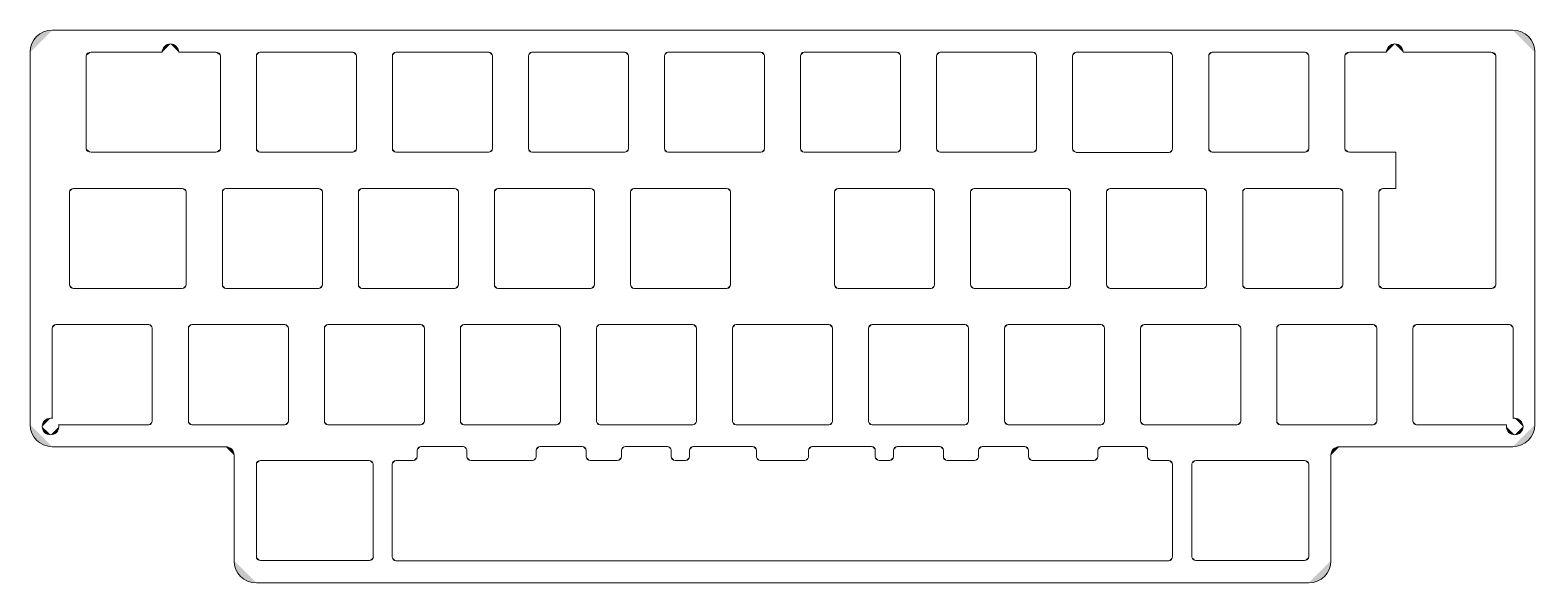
# Model space of a CAD drawing. Header units: millimetres. Extents: x 0 to 211, y 0 to 77.
import ezdxf

# ---------------------------------------------------------------- set-up
doc = ezdxf.new("R2010")
doc.units = ezdxf.units.MM
doc.header["$MEASUREMENT"] = 0
doc.layers.add('Layer 1', color=7, linetype='Continuous', lineweight=0)

# ---------------------------------------------------------------- blocks, each defined once
blk = doc.blocks.new('Block_1')
at = {"layer": 'Layer 1', "true_color": 0x2f2d31, "transparency": 33554687}
h = blk.add_hatch(color=250, dxfattribs=at)
h.dxf.hatch_style = 2
edge = h.paths.add_edge_path()
edge.add_spline(control_points=[(0.1, 74.29), (0.1, 76.02), (1.48, 77.4), (3.2, 77.4)], knot_values=[0, 0, 0, 0, 1, 1, 1, 1], degree=3, periodic=0)
edge.add_line((3.2, 77.4), (0.1, 74.29))
h = blk.add_hatch(color=250, dxfattribs=at)
h.dxf.hatch_style = 2
edge = h.paths.add_edge_path()
edge.add_spline(control_points=[(3.2, 77.4), (3.2, 77.4), (207.63, 77.4), (207.63, 77.4)], knot_values=[0, 0, 0, 0, 1, 1, 1, 1], degree=3, periodic=0)
edge.add_line((207.63, 77.4), (3.2, 77.4))
h = blk.add_hatch(color=250, dxfattribs=at)
h.dxf.hatch_style = 2
edge = h.paths.add_edge_path()
edge.add_spline(control_points=[(207.63, 77.4), (209.36, 77.4), (210.73, 76.02), (210.73, 74.29)], knot_values=[0, 0, 0, 0, 1, 1, 1, 1], degree=3, periodic=0)
edge.add_line((210.73, 74.29), (207.63, 77.4))
h = blk.add_hatch(color=250, dxfattribs=at)
h.dxf.hatch_style = 2
edge = h.paths.add_edge_path()
edge.add_spline(control_points=[(0.1, 22.24), (0.1, 22.24), (0.1, 74.29), (0.1, 74.29)], knot_values=[0, 0, 0, 0, 1, 1, 1, 1], degree=3, periodic=0)
edge.add_line((0.1, 74.29), (0.1, 22.24))
h = blk.add_hatch(color=250, dxfattribs=at)
h.dxf.hatch_style = 2
edge = h.paths.add_edge_path()
edge.add_spline(control_points=[(8.63, 74.29), (8.25, 74.29), (7.96, 74.08), (7.96, 73.8)], knot_values=[0, 0, 0, 0, 1, 1, 1, 1], degree=3, periodic=0)
edge.add_line((7.96, 73.8), (8.63, 74.29))
h = blk.add_hatch(color=250, dxfattribs=at)
h.dxf.hatch_style = 2
edge = h.paths.add_edge_path()
edge.add_spline(control_points=[(7.96, 73.8), (7.96, 73.8), (7.96, 60.82), (7.96, 60.82)], knot_values=[0, 0, 0, 0, 1, 1, 1, 1], degree=3, periodic=0)
edge.add_line((7.96, 60.82), (7.96, 73.8))
h = blk.add_hatch(color=250, dxfattribs=at)
h.dxf.hatch_style = 2
edge = h.paths.add_edge_path()
edge.add_spline(control_points=[(18.58, 74.29), (18.58, 74.29), (8.63, 74.29), (8.63, 74.29)], knot_values=[0, 0, 0, 0, 1, 1, 1, 1], degree=3, periodic=0)
edge.add_line((8.63, 74.29), (18.58, 74.29))
h = blk.add_hatch(color=250, dxfattribs=at)
h.dxf.hatch_style = 2
edge = h.paths.add_edge_path()
edge.add_spline(control_points=[(19.74, 75.46), (19.11, 75.46), (18.58, 74.93), (18.58, 74.29)], knot_values=[0, 0, 0, 0, 1, 1, 1, 1], degree=3, periodic=0)
edge.add_line((18.58, 74.29), (19.74, 75.46))
h = blk.add_hatch(color=250, dxfattribs=at)
h.dxf.hatch_style = 2
edge = h.paths.add_edge_path()
edge.add_spline(control_points=[(20.91, 74.29), (20.91, 74.93), (20.38, 75.46), (19.74, 75.46)], knot_values=[0, 0, 0, 0, 1, 1, 1, 1], degree=3, periodic=0)
edge.add_line((19.74, 75.46), (20.91, 74.29))
h = blk.add_hatch(color=250, dxfattribs=at)
h.dxf.hatch_style = 2
edge = h.paths.add_edge_path()
edge.add_spline(control_points=[(26.09, 74.29), (26.09, 74.29), (20.91, 74.29), (20.91, 74.29)], knot_values=[0, 0, 0, 0, 1, 1, 1, 1], degree=3, periodic=0)
edge.add_line((20.91, 74.29), (26.09, 74.29))
h = blk.add_hatch(color=250, dxfattribs=at)
h.dxf.hatch_style = 2
edge = h.paths.add_edge_path()
edge.add_spline(control_points=[(26.76, 73.8), (26.76, 74.08), (26.44, 74.29), (26.09, 74.29)], knot_values=[0, 0, 0, 0, 1, 1, 1, 1], degree=3, periodic=0)
edge.add_line((26.09, 74.29), (26.76, 73.8))
h = blk.add_hatch(color=250, dxfattribs=at)
h.dxf.hatch_style = 2
edge = h.paths.add_edge_path()
edge.add_spline(control_points=[(26.76, 60.82), (26.76, 60.82), (26.76, 73.8), (26.76, 73.8)], knot_values=[0, 0, 0, 0, 1, 1, 1, 1], degree=3, periodic=0)
edge.add_line((26.76, 73.8), (26.76, 60.82))
h = blk.add_hatch(color=250, dxfattribs=at)
h.dxf.hatch_style = 2
edge = h.paths.add_edge_path()
edge.add_spline(control_points=[(31.77, 73.8), (31.77, 74.08), (31.98, 74.29), (32.26, 74.29)], knot_values=[0, 0, 0, 0, 1, 1, 1, 1], degree=3, periodic=0)
edge.add_line((32.26, 74.29), (31.77, 73.8))
h = blk.add_hatch(color=250, dxfattribs=at)
h.dxf.hatch_style = 2
edge = h.paths.add_edge_path()
edge.add_spline(control_points=[(31.77, 60.82), (31.77, 60.82), (31.77, 73.8), (31.77, 73.8)], knot_values=[0, 0, 0, 0, 1, 1, 1, 1], degree=3, periodic=0)
edge.add_line((31.77, 73.8), (31.77, 60.82))
h = blk.add_hatch(color=250, dxfattribs=at)
h.dxf.hatch_style = 2
edge = h.paths.add_edge_path()
edge.add_spline(control_points=[(32.26, 74.29), (32.26, 74.29), (45.27, 74.29), (45.27, 74.29)], knot_values=[0, 0, 0, 0, 1, 1, 1, 1], degree=3, periodic=0)
edge.add_line((45.27, 74.29), (32.26, 74.29))
h = blk.add_hatch(color=250, dxfattribs=at)
h.dxf.hatch_style = 2
edge = h.paths.add_edge_path()
edge.add_spline(control_points=[(45.27, 74.29), (45.56, 74.29), (45.77, 74.08), (45.77, 73.8)], knot_values=[0, 0, 0, 0, 1, 1, 1, 1], degree=3, periodic=0)
edge.add_line((45.77, 73.8), (45.27, 74.29))
h = blk.add_hatch(color=250, dxfattribs=at)
h.dxf.hatch_style = 2
edge = h.paths.add_edge_path()
edge.add_spline(control_points=[(45.77, 73.8), (45.77, 73.8), (45.77, 60.82), (45.77, 60.82)], knot_values=[0, 0, 0, 0, 1, 1, 1, 1], degree=3, periodic=0)
edge.add_line((45.77, 60.82), (45.77, 73.8))
h = blk.add_hatch(color=250, dxfattribs=at)
h.dxf.hatch_style = 2
edge = h.paths.add_edge_path()
edge.add_spline(control_points=[(50.81, 73.8), (50.81, 74.08), (51.02, 74.29), (51.3, 74.29)], knot_values=[0, 0, 0, 0, 1, 1, 1, 1], degree=3, periodic=0)
edge.add_line((51.3, 74.29), (50.81, 73.8))
h = blk.add_hatch(color=250, dxfattribs=at)
h.dxf.hatch_style = 2
edge = h.paths.add_edge_path()
edge.add_spline(control_points=[(50.81, 60.82), (50.81, 60.82), (50.81, 73.8), (50.81, 73.8)], knot_values=[0, 0, 0, 0, 1, 1, 1, 1], degree=3, periodic=0)
edge.add_line((50.81, 73.8), (50.81, 60.82))
h = blk.add_hatch(color=250, dxfattribs=at)
h.dxf.hatch_style = 2
edge = h.paths.add_edge_path()
edge.add_spline(control_points=[(51.3, 74.29), (51.3, 74.29), (64.32, 74.29), (64.32, 74.29)], knot_values=[0, 0, 0, 0, 1, 1, 1, 1], degree=3, periodic=0)
edge.add_line((64.32, 74.29), (51.3, 74.29))
h = blk.add_hatch(color=250, dxfattribs=at)
h.dxf.hatch_style = 2
edge = h.paths.add_edge_path()
edge.add_spline(control_points=[(64.32, 74.29), (64.6, 74.29), (64.81, 74.08), (64.81, 73.8)], knot_values=[0, 0, 0, 0, 1, 1, 1, 1], degree=3, periodic=0)
edge.add_line((64.81, 73.8), (64.32, 74.29))
h = blk.add_hatch(color=250, dxfattribs=at)
h.dxf.hatch_style = 2
edge = h.paths.add_edge_path()
edge.add_spline(control_points=[(64.81, 73.8), (64.81, 73.8), (64.81, 60.82), (64.81, 60.82)], knot_values=[0, 0, 0, 0, 1, 1, 1, 1], degree=3, periodic=0)
edge.add_line((64.81, 60.82), (64.81, 73.8))
h = blk.add_hatch(color=250, dxfattribs=at)
h.dxf.hatch_style = 2
edge = h.paths.add_edge_path()
edge.add_spline(control_points=[(69.85, 73.8), (69.85, 74.08), (70.06, 74.29), (70.35, 74.29)], knot_values=[0, 0, 0, 0, 1, 1, 1, 1], degree=3, periodic=0)
edge.add_line((70.35, 74.29), (69.85, 73.8))
h = blk.add_hatch(color=250, dxfattribs=at)
h.dxf.hatch_style = 2
edge = h.paths.add_edge_path()
edge.add_spline(control_points=[(69.85, 60.82), (69.85, 60.82), (69.85, 73.8), (69.85, 73.8)], knot_values=[0, 0, 0, 0, 1, 1, 1, 1], degree=3, periodic=0)
edge.add_line((69.85, 73.8), (69.85, 60.82))
h = blk.add_hatch(color=250, dxfattribs=at)
h.dxf.hatch_style = 2
edge = h.paths.add_edge_path()
edge.add_spline(control_points=[(70.35, 74.29), (70.35, 74.29), (83.36, 74.29), (83.36, 74.29)], knot_values=[0, 0, 0, 0, 1, 1, 1, 1], degree=3, periodic=0)
edge.add_line((83.36, 74.29), (70.35, 74.29))
h = blk.add_hatch(color=250, dxfattribs=at)
h.dxf.hatch_style = 2
edge = h.paths.add_edge_path()
edge.add_spline(control_points=[(83.36, 74.29), (83.64, 74.29), (83.85, 74.08), (83.85, 73.8)], knot_values=[0, 0, 0, 0, 1, 1, 1, 1], degree=3, periodic=0)
edge.add_line((83.85, 73.8), (83.36, 74.29))
h = blk.add_hatch(color=250, dxfattribs=at)
h.dxf.hatch_style = 2
edge = h.paths.add_edge_path()
edge.add_spline(control_points=[(83.85, 73.8), (83.85, 73.8), (83.85, 60.82), (83.85, 60.82)], knot_values=[0, 0, 0, 0, 1, 1, 1, 1], degree=3, periodic=0)
edge.add_line((83.85, 60.82), (83.85, 73.8))
h = blk.add_hatch(color=250, dxfattribs=at)
h.dxf.hatch_style = 2
edge = h.paths.add_edge_path()
edge.add_spline(control_points=[(88.9, 73.8), (88.9, 74.08), (89.11, 74.29), (89.39, 74.29)], knot_values=[0, 0, 0, 0, 1, 1, 1, 1], degree=3, periodic=0)
edge.add_line((89.39, 74.29), (88.9, 73.8))
h = blk.add_hatch(color=250, dxfattribs=at)
h.dxf.hatch_style = 2
edge = h.paths.add_edge_path()
edge.add_spline(control_points=[(88.9, 60.82), (88.9, 60.82), (88.9, 73.8), (88.9, 73.8)], knot_values=[0, 0, 0, 0, 1, 1, 1, 1], degree=3, periodic=0)
edge.add_line((88.9, 73.8), (88.9, 60.82))
h = blk.add_hatch(color=250, dxfattribs=at)
h.dxf.hatch_style = 2
edge = h.paths.add_edge_path()
edge.add_spline(control_points=[(89.39, 74.29), (89.39, 74.29), (102.4, 74.29), (102.4, 74.29)], knot_values=[0, 0, 0, 0, 1, 1, 1, 1], degree=3, periodic=0)
edge.add_line((102.4, 74.29), (89.39, 74.29))
h = blk.add_hatch(color=250, dxfattribs=at)
h.dxf.hatch_style = 2
edge = h.paths.add_edge_path()
edge.add_spline(control_points=[(102.4, 74.29), (102.68, 74.29), (102.9, 74.08), (102.9, 73.8)], knot_values=[0, 0, 0, 0, 1, 1, 1, 1], degree=3, periodic=0)
edge.add_line((102.9, 73.8), (102.4, 74.29))
h = blk.add_hatch(color=250, dxfattribs=at)
h.dxf.hatch_style = 2
edge = h.paths.add_edge_path()
edge.add_spline(control_points=[(102.9, 73.8), (102.9, 73.8), (102.9, 60.82), (102.9, 60.82)], knot_values=[0, 0, 0, 0, 1, 1, 1, 1], degree=3, periodic=0)
edge.add_line((102.9, 60.82), (102.9, 73.8))
h = blk.add_hatch(color=250, dxfattribs=at)
h.dxf.hatch_style = 2
edge = h.paths.add_edge_path()
edge.add_spline(control_points=[(107.94, 73.8), (107.94, 74.08), (108.15, 74.29), (108.43, 74.29)], knot_values=[0, 0, 0, 0, 1, 1, 1, 1], degree=3, periodic=0)
edge.add_line((108.43, 74.29), (107.94, 73.8))
h = blk.add_hatch(color=250, dxfattribs=at)
h.dxf.hatch_style = 2
edge = h.paths.add_edge_path()
edge.add_spline(control_points=[(107.94, 60.82), (107.94, 60.82), (107.94, 73.8), (107.94, 73.8)], knot_values=[0, 0, 0, 0, 1, 1, 1, 1], degree=3, periodic=0)
edge.add_line((107.94, 73.8), (107.94, 60.82))
h = blk.add_hatch(color=250, dxfattribs=at)
h.dxf.hatch_style = 2
edge = h.paths.add_edge_path()
edge.add_spline(control_points=[(108.43, 74.29), (108.43, 74.29), (121.44, 74.29), (121.44, 74.29)], knot_values=[0, 0, 0, 0, 1, 1, 1, 1], degree=3, periodic=0)
edge.add_line((121.44, 74.29), (108.43, 74.29))
h = blk.add_hatch(color=250, dxfattribs=at)
h.dxf.hatch_style = 2
edge = h.paths.add_edge_path()
edge.add_spline(control_points=[(121.44, 74.29), (121.73, 74.29), (121.94, 74.08), (121.94, 73.8)], knot_values=[0, 0, 0, 0, 1, 1, 1, 1], degree=3, periodic=0)
edge.add_line((121.94, 73.8), (121.44, 74.29))
h = blk.add_hatch(color=250, dxfattribs=at)
h.dxf.hatch_style = 2
edge = h.paths.add_edge_path()
edge.add_spline(control_points=[(121.94, 73.8), (121.94, 73.8), (121.94, 60.82), (121.94, 60.82)], knot_values=[0, 0, 0, 0, 1, 1, 1, 1], degree=3, periodic=0)
edge.add_line((121.94, 60.82), (121.94, 73.8))
h = blk.add_hatch(color=250, dxfattribs=at)
h.dxf.hatch_style = 2
edge = h.paths.add_edge_path()
edge.add_spline(control_points=[(126.98, 73.8), (126.98, 74.08), (127.19, 74.29), (127.48, 74.29)], knot_values=[0, 0, 0, 0, 1, 1, 1, 1], degree=3, periodic=0)
edge.add_line((127.48, 74.29), (126.98, 73.8))
h = blk.add_hatch(color=250, dxfattribs=at)
h.dxf.hatch_style = 2
edge = h.paths.add_edge_path()
edge.add_spline(control_points=[(126.98, 60.82), (126.98, 60.82), (126.98, 73.8), (126.98, 73.8)], knot_values=[0, 0, 0, 0, 1, 1, 1, 1], degree=3, periodic=0)
edge.add_line((126.98, 73.8), (126.98, 60.82))
h = blk.add_hatch(color=250, dxfattribs=at)
h.dxf.hatch_style = 2
edge = h.paths.add_edge_path()
edge.add_spline(control_points=[(127.48, 74.29), (127.48, 74.29), (140.49, 74.29), (140.49, 74.29)], knot_values=[0, 0, 0, 0, 1, 1, 1, 1], degree=3, periodic=0)
edge.add_line((140.49, 74.29), (127.48, 74.29))
h = blk.add_hatch(color=250, dxfattribs=at)
h.dxf.hatch_style = 2
edge = h.paths.add_edge_path()
edge.add_spline(control_points=[(140.49, 74.29), (140.77, 74.29), (140.98, 74.08), (140.98, 73.8)], knot_values=[0, 0, 0, 0, 1, 1, 1, 1], degree=3, periodic=0)
edge.add_line((140.98, 73.8), (140.49, 74.29))
h = blk.add_hatch(color=250, dxfattribs=at)
h.dxf.hatch_style = 2
edge = h.paths.add_edge_path()
edge.add_spline(control_points=[(140.98, 73.8), (140.98, 73.8), (140.98, 60.82), (140.98, 60.82)], knot_values=[0, 0, 0, 0, 1, 1, 1, 1], degree=3, periodic=0)
edge.add_line((140.98, 60.82), (140.98, 73.8))
h = blk.add_hatch(color=250, dxfattribs=at)
h.dxf.hatch_style = 2
edge = h.paths.add_edge_path()
edge.add_spline(control_points=[(146.02, 73.8), (146.02, 74.08), (146.24, 74.29), (146.52, 74.29)], knot_values=[0, 0, 0, 0, 1, 1, 1, 1], degree=3, periodic=0)
edge.add_line((146.52, 74.29), (146.02, 73.8))
h = blk.add_hatch(color=250, dxfattribs=at)
h.dxf.hatch_style = 2
edge = h.paths.add_edge_path()
edge.add_spline(control_points=[(146.02, 60.82), (146.02, 60.82), (146.02, 73.8), (146.02, 73.8)], knot_values=[0, 0, 0, 0, 1, 1, 1, 1], degree=3, periodic=0)
edge.add_line((146.02, 73.8), (146.02, 60.82))
h = blk.add_hatch(color=250, dxfattribs=at)
h.dxf.hatch_style = 2
edge = h.paths.add_edge_path()
edge.add_spline(control_points=[(146.52, 74.29), (146.52, 74.29), (159.53, 74.29), (159.53, 74.29)], knot_values=[0, 0, 0, 0, 1, 1, 1, 1], degree=3, periodic=0)
edge.add_line((159.53, 74.29), (146.52, 74.29))
h = blk.add_hatch(color=250, dxfattribs=at)
h.dxf.hatch_style = 2
edge = h.paths.add_edge_path()
edge.add_spline(control_points=[(159.53, 74.29), (159.81, 74.29), (160.02, 74.08), (160.02, 73.8)], knot_values=[0, 0, 0, 0, 1, 1, 1, 1], degree=3, periodic=0)
edge.add_line((160.02, 73.8), (159.53, 74.29))
h = blk.add_hatch(color=250, dxfattribs=at)
h.dxf.hatch_style = 2
edge = h.paths.add_edge_path()
edge.add_spline(control_points=[(160.02, 73.8), (160.02, 73.8), (160.02, 60.79), (160.02, 60.79)], knot_values=[0, 0, 0, 0, 1, 1, 1, 1], degree=3, periodic=0)
edge.add_line((160.02, 60.79), (160.02, 73.8))
h = blk.add_hatch(color=250, dxfattribs=at)
h.dxf.hatch_style = 2
edge = h.paths.add_edge_path()
edge.add_spline(control_points=[(165.07, 73.8), (165.07, 74.08), (165.28, 74.29), (165.56, 74.29)], knot_values=[0, 0, 0, 0, 1, 1, 1, 1], degree=3, periodic=0)
edge.add_line((165.56, 74.29), (165.07, 73.8))
h = blk.add_hatch(color=250, dxfattribs=at)
h.dxf.hatch_style = 2
edge = h.paths.add_edge_path()
edge.add_spline(control_points=[(165.07, 60.82), (165.07, 60.82), (165.07, 73.8), (165.07, 73.8)], knot_values=[0, 0, 0, 0, 1, 1, 1, 1], degree=3, periodic=0)
edge.add_line((165.07, 73.8), (165.07, 60.82))
h = blk.add_hatch(color=250, dxfattribs=at)
h.dxf.hatch_style = 2
edge = h.paths.add_edge_path()
edge.add_spline(control_points=[(165.56, 74.29), (165.56, 74.29), (178.57, 74.29), (178.57, 74.29)], knot_values=[0, 0, 0, 0, 1, 1, 1, 1], degree=3, periodic=0)
edge.add_line((178.57, 74.29), (165.56, 74.29))
h = blk.add_hatch(color=250, dxfattribs=at)
h.dxf.hatch_style = 2
edge = h.paths.add_edge_path()
edge.add_spline(control_points=[(178.57, 74.29), (178.86, 74.29), (179.07, 74.08), (179.07, 73.8)], knot_values=[0, 0, 0, 0, 1, 1, 1, 1], degree=3, periodic=0)
edge.add_line((179.07, 73.8), (178.57, 74.29))
h = blk.add_hatch(color=250, dxfattribs=at)
h.dxf.hatch_style = 2
edge = h.paths.add_edge_path()
edge.add_spline(control_points=[(179.07, 73.8), (179.07, 73.8), (179.07, 60.82), (179.07, 60.82)], knot_values=[0, 0, 0, 0, 1, 1, 1, 1], degree=3, periodic=0)
edge.add_line((179.07, 60.82), (179.07, 73.8))
h = blk.add_hatch(color=250, dxfattribs=at)
h.dxf.hatch_style = 2
edge = h.paths.add_edge_path()
edge.add_spline(control_points=[(184.78, 74.29), (184.39, 74.29), (184.11, 74.08), (184.11, 73.8)], knot_values=[0, 0, 0, 0, 1, 1, 1, 1], degree=3, periodic=0)
edge.add_line((184.11, 73.8), (184.78, 74.29))
h = blk.add_hatch(color=250, dxfattribs=at)
h.dxf.hatch_style = 2
edge = h.paths.add_edge_path()
edge.add_spline(control_points=[(184.11, 73.8), (184.11, 73.8), (184.11, 60.82), (184.11, 60.82)], knot_values=[0, 0, 0, 0, 1, 1, 1, 1], degree=3, periodic=0)
edge.add_line((184.11, 60.82), (184.11, 73.8))
h = blk.add_hatch(color=250, dxfattribs=at)
h.dxf.hatch_style = 2
edge = h.paths.add_edge_path()
edge.add_spline(control_points=[(189.96, 74.29), (189.96, 74.29), (184.78, 74.29), (184.78, 74.29)], knot_values=[0, 0, 0, 0, 1, 1, 1, 1], degree=3, periodic=0)
edge.add_line((184.78, 74.29), (189.96, 74.29))
h = blk.add_hatch(color=250, dxfattribs=at)
h.dxf.hatch_style = 2
edge = h.paths.add_edge_path()
edge.add_spline(control_points=[(191.13, 75.46), (190.49, 75.46), (189.96, 74.93), (189.96, 74.29)], knot_values=[0, 0, 0, 0, 1, 1, 1, 1], degree=3, periodic=0)
edge.add_line((189.96, 74.29), (191.13, 75.46))
h = blk.add_hatch(color=250, dxfattribs=at)
h.dxf.hatch_style = 2
edge = h.paths.add_edge_path()
edge.add_spline(control_points=[(192.29, 74.29), (192.29, 74.93), (191.76, 75.46), (191.13, 75.46)], knot_values=[0, 0, 0, 0, 1, 1, 1, 1], degree=3, periodic=0)
edge.add_line((191.13, 75.46), (192.29, 74.29))
h = blk.add_hatch(color=250, dxfattribs=at)
h.dxf.hatch_style = 2
edge = h.paths.add_edge_path()
edge.add_spline(control_points=[(204.58, 74.3), (204.58, 74.3), (192.29, 74.29), (192.29, 74.29)], knot_values=[0, 0, 0, 0, 1, 1, 1, 1], degree=3, periodic=0)
edge.add_line((192.29, 74.29), (204.58, 74.3))
h = blk.add_hatch(color=250, dxfattribs=at)
h.dxf.hatch_style = 2
edge = h.paths.add_edge_path()
edge.add_spline(control_points=[(205.25, 73.81), (205.25, 74.09), (204.97, 74.3), (204.58, 74.3)], knot_values=[0, 0, 0, 0, 1, 1, 1, 1], degree=3, periodic=0)
edge.add_line((204.58, 74.3), (205.25, 73.81))
h = blk.add_hatch(color=250, dxfattribs=at)
h.dxf.hatch_style = 2
edge = h.paths.add_edge_path()
edge.add_spline(control_points=[(205.25, 64.74), (205.25, 64.74), (205.25, 73.81), (205.25, 73.81)], knot_values=[0, 0, 0, 0, 1, 1, 1, 1], degree=3, periodic=0)
edge.add_line((205.25, 73.81), (205.25, 64.74))
h = blk.add_hatch(color=250, dxfattribs=at)
h.dxf.hatch_style = 2
edge = h.paths.add_edge_path()
edge.add_spline(control_points=[(210.73, 74.29), (210.73, 74.29), (210.73, 22.24), (210.73, 22.24)], knot_values=[0, 0, 0, 0, 1, 1, 1, 1], degree=3, periodic=0)
edge.add_line((210.73, 22.24), (210.73, 74.29))
h = blk.add_hatch(color=250, dxfattribs=at)
h.dxf.hatch_style = 2
edge = h.paths.add_edge_path()
edge.add_spline(control_points=[(205.27, 51.26), (205.27, 51.26), (205.25, 64.74), (205.25, 64.74)], knot_values=[0, 0, 0, 0, 1, 1, 1, 1], degree=3, periodic=0)
edge.add_line((205.25, 64.74), (205.27, 51.26))
h = blk.add_hatch(color=250, dxfattribs=at)
h.dxf.hatch_style = 2
edge = h.paths.add_edge_path()
edge.add_spline(control_points=[(7.96, 60.82), (7.96, 60.54), (8.25, 60.33), (8.63, 60.33)], knot_values=[0, 0, 0, 0, 1, 1, 1, 1], degree=3, periodic=0)
edge.add_line((8.63, 60.33), (7.96, 60.82))
h = blk.add_hatch(color=250, dxfattribs=at)
h.dxf.hatch_style = 2
edge = h.paths.add_edge_path()
edge.add_spline(control_points=[(8.63, 60.33), (8.63, 60.33), (26.09, 60.33), (26.09, 60.33)], knot_values=[0, 0, 0, 0, 1, 1, 1, 1], degree=3, periodic=0)
edge.add_line((26.09, 60.33), (8.63, 60.33))
h = blk.add_hatch(color=250, dxfattribs=at)
h.dxf.hatch_style = 2
edge = h.paths.add_edge_path()
edge.add_spline(control_points=[(26.09, 60.33), (26.48, 60.33), (26.76, 60.54), (26.76, 60.82)], knot_values=[0, 0, 0, 0, 1, 1, 1, 1], degree=3, periodic=0)
edge.add_line((26.76, 60.82), (26.09, 60.33))
h = blk.add_hatch(color=250, dxfattribs=at)
h.dxf.hatch_style = 2
edge = h.paths.add_edge_path()
edge.add_spline(control_points=[(32.26, 60.33), (31.98, 60.33), (31.77, 60.54), (31.77, 60.82)], knot_values=[0, 0, 0, 0, 1, 1, 1, 1], degree=3, periodic=0)
edge.add_line((31.77, 60.82), (32.26, 60.33))
h = blk.add_hatch(color=250, dxfattribs=at)
h.dxf.hatch_style = 2
edge = h.paths.add_edge_path()
edge.add_spline(control_points=[(45.27, 60.33), (45.27, 60.33), (32.26, 60.33), (32.26, 60.33)], knot_values=[0, 0, 0, 0, 1, 1, 1, 1], degree=3, periodic=0)
edge.add_line((32.26, 60.33), (45.27, 60.33))
h = blk.add_hatch(color=250, dxfattribs=at)
h.dxf.hatch_style = 2
edge = h.paths.add_edge_path()
edge.add_spline(control_points=[(45.77, 60.82), (45.77, 60.54), (45.56, 60.33), (45.27, 60.33)], knot_values=[0, 0, 0, 0, 1, 1, 1, 1], degree=3, periodic=0)
edge.add_line((45.27, 60.33), (45.77, 60.82))
h = blk.add_hatch(color=250, dxfattribs=at)
h.dxf.hatch_style = 2
edge = h.paths.add_edge_path()
edge.add_spline(control_points=[(51.3, 60.33), (51.02, 60.33), (50.81, 60.54), (50.81, 60.82)], knot_values=[0, 0, 0, 0, 1, 1, 1, 1], degree=3, periodic=0)
edge.add_line((50.81, 60.82), (51.3, 60.33))
h = blk.add_hatch(color=250, dxfattribs=at)
h.dxf.hatch_style = 2
edge = h.paths.add_edge_path()
edge.add_spline(control_points=[(64.32, 60.33), (64.32, 60.33), (51.3, 60.33), (51.3, 60.33)], knot_values=[0, 0, 0, 0, 1, 1, 1, 1], degree=3, periodic=0)
edge.add_line((51.3, 60.33), (64.32, 60.33))
h = blk.add_hatch(color=250, dxfattribs=at)
h.dxf.hatch_style = 2
edge = h.paths.add_edge_path()
edge.add_spline(control_points=[(64.81, 60.82), (64.81, 60.54), (64.6, 60.33), (64.32, 60.33)], knot_values=[0, 0, 0, 0, 1, 1, 1, 1], degree=3, periodic=0)
edge.add_line((64.32, 60.33), (64.81, 60.82))
h = blk.add_hatch(color=250, dxfattribs=at)
h.dxf.hatch_style = 2
edge = h.paths.add_edge_path()
edge.add_spline(control_points=[(70.35, 60.33), (70.06, 60.33), (69.85, 60.54), (69.85, 60.82)], knot_values=[0, 0, 0, 0, 1, 1, 1, 1], degree=3, periodic=0)
edge.add_line((69.85, 60.82), (70.35, 60.33))
h = blk.add_hatch(color=250, dxfattribs=at)
h.dxf.hatch_style = 2
edge = h.paths.add_edge_path()
edge.add_spline(control_points=[(83.36, 60.33), (83.36, 60.33), (70.35, 60.33), (70.35, 60.33)], knot_values=[0, 0, 0, 0, 1, 1, 1, 1], degree=3, periodic=0)
edge.add_line((70.35, 60.33), (83.36, 60.33))
h = blk.add_hatch(color=250, dxfattribs=at)
h.dxf.hatch_style = 2
edge = h.paths.add_edge_path()
edge.add_spline(control_points=[(83.85, 60.82), (83.85, 60.54), (83.64, 60.33), (83.36, 60.33)], knot_values=[0, 0, 0, 0, 1, 1, 1, 1], degree=3, periodic=0)
edge.add_line((83.36, 60.33), (83.85, 60.82))
h = blk.add_hatch(color=250, dxfattribs=at)
h.dxf.hatch_style = 2
edge = h.paths.add_edge_path()
edge.add_spline(control_points=[(89.39, 60.33), (89.11, 60.33), (88.9, 60.54), (88.9, 60.82)], knot_values=[0, 0, 0, 0, 1, 1, 1, 1], degree=3, periodic=0)
edge.add_line((88.9, 60.82), (89.39, 60.33))
h = blk.add_hatch(color=250, dxfattribs=at)
h.dxf.hatch_style = 2
edge = h.paths.add_edge_path()
edge.add_spline(control_points=[(102.4, 60.33), (102.4, 60.33), (89.39, 60.33), (89.39, 60.33)], knot_values=[0, 0, 0, 0, 1, 1, 1, 1], degree=3, periodic=0)
edge.add_line((89.39, 60.33), (102.4, 60.33))
h = blk.add_hatch(color=250, dxfattribs=at)
h.dxf.hatch_style = 2
edge = h.paths.add_edge_path()
edge.add_spline(control_points=[(102.9, 60.82), (102.9, 60.54), (102.68, 60.33), (102.4, 60.33)], knot_values=[0, 0, 0, 0, 1, 1, 1, 1], degree=3, periodic=0)
edge.add_line((102.4, 60.33), (102.9, 60.82))
h = blk.add_hatch(color=250, dxfattribs=at)
h.dxf.hatch_style = 2
edge = h.paths.add_edge_path()
edge.add_spline(control_points=[(108.43, 60.33), (108.15, 60.33), (107.94, 60.54), (107.94, 60.82)], knot_values=[0, 0, 0, 0, 1, 1, 1, 1], degree=3, periodic=0)
edge.add_line((107.94, 60.82), (108.43, 60.33))
h = blk.add_hatch(color=250, dxfattribs=at)
h.dxf.hatch_style = 2
edge = h.paths.add_edge_path()
edge.add_spline(control_points=[(121.44, 60.33), (121.44, 60.33), (108.43, 60.33), (108.43, 60.33)], knot_values=[0, 0, 0, 0, 1, 1, 1, 1], degree=3, periodic=0)
edge.add_line((108.43, 60.33), (121.44, 60.33))
h = blk.add_hatch(color=250, dxfattribs=at)
h.dxf.hatch_style = 2
edge = h.paths.add_edge_path()
edge.add_spline(control_points=[(121.94, 60.82), (121.94, 60.54), (121.73, 60.33), (121.44, 60.33)], knot_values=[0, 0, 0, 0, 1, 1, 1, 1], degree=3, periodic=0)
edge.add_line((121.44, 60.33), (121.94, 60.82))
h = blk.add_hatch(color=250, dxfattribs=at)
h.dxf.hatch_style = 2
edge = h.paths.add_edge_path()
edge.add_spline(control_points=[(127.48, 60.33), (127.19, 60.33), (126.98, 60.54), (126.98, 60.82)], knot_values=[0, 0, 0, 0, 1, 1, 1, 1], degree=3, periodic=0)
edge.add_line((126.98, 60.82), (127.48, 60.33))
h = blk.add_hatch(color=250, dxfattribs=at)
h.dxf.hatch_style = 2
edge = h.paths.add_edge_path()
edge.add_spline(control_points=[(140.49, 60.33), (140.49, 60.33), (127.48, 60.33), (127.48, 60.33)], knot_values=[0, 0, 0, 0, 1, 1, 1, 1], degree=3, periodic=0)
edge.add_line((127.48, 60.33), (140.49, 60.33))
h = blk.add_hatch(color=250, dxfattribs=at)
h.dxf.hatch_style = 2
edge = h.paths.add_edge_path()
edge.add_spline(control_points=[(140.98, 60.82), (140.98, 60.54), (140.77, 60.33), (140.49, 60.33)], knot_values=[0, 0, 0, 0, 1, 1, 1, 1], degree=3, periodic=0)
edge.add_line((140.49, 60.33), (140.98, 60.82))
h = blk.add_hatch(color=250, dxfattribs=at)
h.dxf.hatch_style = 2
edge = h.paths.add_edge_path()
edge.add_spline(control_points=[(146.52, 60.33), (146.24, 60.33), (146.02, 60.54), (146.02, 60.82)], knot_values=[0, 0, 0, 0, 1, 1, 1, 1], degree=3, periodic=0)
edge.add_line((146.02, 60.82), (146.52, 60.33))
h = blk.add_hatch(color=250, dxfattribs=at)
h.dxf.hatch_style = 2
edge = h.paths.add_edge_path()
edge.add_spline(control_points=[(146.52, 60.29), (146.52, 60.29), (146.52, 60.33), (146.52, 60.33)], knot_values=[0, 0, 0, 0, 1, 1, 1, 1], degree=3, periodic=0)
edge.add_line((146.52, 60.33), (146.52, 60.29))
h = blk.add_hatch(color=250, dxfattribs=at)
h.dxf.hatch_style = 2
edge = h.paths.add_edge_path()
edge.add_spline(control_points=[(159.53, 60.29), (159.53, 60.29), (146.52, 60.29), (146.52, 60.29)], knot_values=[0, 0, 0, 0, 1, 1, 1, 1], degree=3, periodic=0)
edge.add_line((146.52, 60.29), (159.53, 60.29))
h = blk.add_hatch(color=250, dxfattribs=at)
h.dxf.hatch_style = 2
edge = h.paths.add_edge_path()
edge.add_spline(control_points=[(160.02, 60.79), (160.02, 60.5), (159.81, 60.29), (159.53, 60.29)], knot_values=[0, 0, 0, 0, 1, 1, 1, 1], degree=3, periodic=0)
edge.add_line((159.53, 60.29), (160.02, 60.79))
h = blk.add_hatch(color=250, dxfattribs=at)
h.dxf.hatch_style = 2
edge = h.paths.add_edge_path()
edge.add_spline(control_points=[(165.56, 60.33), (165.28, 60.33), (165.07, 60.54), (165.07, 60.82)], knot_values=[0, 0, 0, 0, 1, 1, 1, 1], degree=3, periodic=0)
edge.add_line((165.07, 60.82), (165.56, 60.33))
h = blk.add_hatch(color=250, dxfattribs=at)
h.dxf.hatch_style = 2
edge = h.paths.add_edge_path()
edge.add_spline(control_points=[(178.57, 60.33), (178.57, 60.33), (165.56, 60.33), (165.56, 60.33)], knot_values=[0, 0, 0, 0, 1, 1, 1, 1], degree=3, periodic=0)
edge.add_line((165.56, 60.33), (178.57, 60.33))
h = blk.add_hatch(color=250, dxfattribs=at)
h.dxf.hatch_style = 2
edge = h.paths.add_edge_path()
edge.add_spline(control_points=[(179.07, 60.82), (179.07, 60.54), (178.86, 60.33), (178.57, 60.33)], knot_values=[0, 0, 0, 0, 1, 1, 1, 1], degree=3, periodic=0)
edge.add_line((178.57, 60.33), (179.07, 60.82))
h = blk.add_hatch(color=250, dxfattribs=at)
h.dxf.hatch_style = 2
edge = h.paths.add_edge_path()
edge.add_spline(control_points=[(184.11, 60.82), (184.11, 60.54), (184.39, 60.33), (184.78, 60.33)], knot_values=[0, 0, 0, 0, 1, 1, 1, 1], degree=3, periodic=0)
edge.add_line((184.78, 60.33), (184.11, 60.82))
h = blk.add_hatch(color=250, dxfattribs=at)
h.dxf.hatch_style = 2
edge = h.paths.add_edge_path()
edge.add_spline(control_points=[(184.78, 60.33), (184.78, 60.33), (191.27, 60.33), (191.27, 60.33)], knot_values=[0, 0, 0, 0, 1, 1, 1, 1], degree=3, periodic=0)
edge.add_line((191.27, 60.33), (184.78, 60.33))
h = blk.add_hatch(color=250, dxfattribs=at)
h.dxf.hatch_style = 2
edge = h.paths.add_edge_path()
edge.add_spline(control_points=[(191.27, 60.33), (191.27, 60.33), (191.27, 55.25), (191.27, 55.25)], knot_values=[0, 0, 0, 0, 1, 1, 1, 1], degree=3, periodic=0)
edge.add_line((191.27, 55.25), (191.27, 60.33))
h = blk.add_hatch(color=250, dxfattribs=at)
h.dxf.hatch_style = 2
edge = h.paths.add_edge_path()
edge.add_spline(control_points=[(5.6, 54.76), (5.6, 55.04), (5.85, 55.25), (6.17, 55.25)], knot_values=[0, 0, 0, 0, 1, 1, 1, 1], degree=3, periodic=0)
edge.add_line((6.17, 55.25), (5.6, 54.76))
h = blk.add_hatch(color=250, dxfattribs=at)
h.dxf.hatch_style = 2
edge = h.paths.add_edge_path()
edge.add_spline(control_points=[(6.17, 55.25), (6.17, 55.25), (21.4, 55.25), (21.4, 55.25)], knot_values=[0, 0, 0, 0, 1, 1, 1, 1], degree=3, periodic=0)
edge.add_line((21.4, 55.25), (6.17, 55.25))
h = blk.add_hatch(color=250, dxfattribs=at)
h.dxf.hatch_style = 2
edge = h.paths.add_edge_path()
edge.add_spline(control_points=[(21.4, 55.25), (21.72, 55.25), (21.96, 55.04), (21.96, 54.76)], knot_values=[0, 0, 0, 0, 1, 1, 1, 1], degree=3, periodic=0)
edge.add_line((21.96, 54.76), (21.4, 55.25))
h = blk.add_hatch(color=250, dxfattribs=at)
h.dxf.hatch_style = 2
edge = h.paths.add_edge_path()
edge.add_spline(control_points=[(27.01, 54.76), (27.01, 55.04), (27.22, 55.25), (27.5, 55.25)], knot_values=[0, 0, 0, 0, 1, 1, 1, 1], degree=3, periodic=0)
edge.add_line((27.5, 55.25), (27.01, 54.76))
h = blk.add_hatch(color=250, dxfattribs=at)
h.dxf.hatch_style = 2
edge = h.paths.add_edge_path()
edge.add_spline(control_points=[(27.5, 55.25), (27.5, 55.25), (40.51, 55.25), (40.51, 55.25)], knot_values=[0, 0, 0, 0, 1, 1, 1, 1], degree=3, periodic=0)
edge.add_line((40.51, 55.25), (27.5, 55.25))
h = blk.add_hatch(color=250, dxfattribs=at)
h.dxf.hatch_style = 2
edge = h.paths.add_edge_path()
edge.add_spline(control_points=[(40.51, 55.25), (40.8, 55.25), (41.01, 55.04), (41.01, 54.76)], knot_values=[0, 0, 0, 0, 1, 1, 1, 1], degree=3, periodic=0)
edge.add_line((41.01, 54.76), (40.51, 55.25))
h = blk.add_hatch(color=250, dxfattribs=at)
h.dxf.hatch_style = 2
edge = h.paths.add_edge_path()
edge.add_spline(control_points=[(46.05, 54.76), (46.05, 55.04), (46.26, 55.25), (46.54, 55.25)], knot_values=[0, 0, 0, 0, 1, 1, 1, 1], degree=3, periodic=0)
edge.add_line((46.54, 55.25), (46.05, 54.76))
h = blk.add_hatch(color=250, dxfattribs=at)
h.dxf.hatch_style = 2
edge = h.paths.add_edge_path()
edge.add_spline(control_points=[(46.54, 55.25), (46.54, 55.25), (59.56, 55.25), (59.56, 55.25)], knot_values=[0, 0, 0, 0, 1, 1, 1, 1], degree=3, periodic=0)
edge.add_line((59.56, 55.25), (46.54, 55.25))
h = blk.add_hatch(color=250, dxfattribs=at)
h.dxf.hatch_style = 2
edge = h.paths.add_edge_path()
edge.add_spline(control_points=[(59.56, 55.25), (59.84, 55.25), (60.05, 55.04), (60.05, 54.76)], knot_values=[0, 0, 0, 0, 1, 1, 1, 1], degree=3, periodic=0)
edge.add_line((60.05, 54.76), (59.56, 55.25))
h = blk.add_hatch(color=250, dxfattribs=at)
h.dxf.hatch_style = 2
edge = h.paths.add_edge_path()
edge.add_spline(control_points=[(65.09, 54.76), (65.09, 55.04), (65.3, 55.25), (65.59, 55.25)], knot_values=[0, 0, 0, 0, 1, 1, 1, 1], degree=3, periodic=0)
edge.add_line((65.59, 55.25), (65.09, 54.76))
h = blk.add_hatch(color=250, dxfattribs=at)
h.dxf.hatch_style = 2
edge = h.paths.add_edge_path()
edge.add_spline(control_points=[(65.59, 55.25), (65.59, 55.25), (78.6, 55.25), (78.6, 55.25)], knot_values=[0, 0, 0, 0, 1, 1, 1, 1], degree=3, periodic=0)
edge.add_line((78.6, 55.25), (65.59, 55.25))
h = blk.add_hatch(color=250, dxfattribs=at)
h.dxf.hatch_style = 2
edge = h.paths.add_edge_path()
edge.add_spline(control_points=[(78.6, 55.25), (78.88, 55.25), (79.09, 55.04), (79.09, 54.76)], knot_values=[0, 0, 0, 0, 1, 1, 1, 1], degree=3, periodic=0)
edge.add_line((79.09, 54.76), (78.6, 55.25))
h = blk.add_hatch(color=250, dxfattribs=at)
h.dxf.hatch_style = 2
edge = h.paths.add_edge_path()
edge.add_spline(control_points=[(84.14, 54.76), (84.14, 55.04), (84.35, 55.25), (84.63, 55.25)], knot_values=[0, 0, 0, 0, 1, 1, 1, 1], degree=3, periodic=0)
edge.add_line((84.63, 55.25), (84.14, 54.76))
h = blk.add_hatch(color=250, dxfattribs=at)
h.dxf.hatch_style = 2
edge = h.paths.add_edge_path()
edge.add_spline(control_points=[(84.63, 55.25), (84.63, 55.25), (97.64, 55.25), (97.64, 55.25)], knot_values=[0, 0, 0, 0, 1, 1, 1, 1], degree=3, periodic=0)
edge.add_line((97.64, 55.25), (84.63, 55.25))
h = blk.add_hatch(color=250, dxfattribs=at)
h.dxf.hatch_style = 2
edge = h.paths.add_edge_path()
edge.add_spline(control_points=[(97.64, 55.25), (97.92, 55.25), (98.14, 55.04), (98.14, 54.76)], knot_values=[0, 0, 0, 0, 1, 1, 1, 1], degree=3, periodic=0)
edge.add_line((98.14, 54.76), (97.64, 55.25))
h = blk.add_hatch(color=250, dxfattribs=at)
h.dxf.hatch_style = 2
edge = h.paths.add_edge_path()
edge.add_spline(control_points=[(112.7, 54.76), (112.7, 55.04), (112.91, 55.25), (113.19, 55.25)], knot_values=[0, 0, 0, 0, 1, 1, 1, 1], degree=3, periodic=0)
edge.add_line((113.19, 55.25), (112.7, 54.76))
h = blk.add_hatch(color=250, dxfattribs=at)
h.dxf.hatch_style = 2
edge = h.paths.add_edge_path()
edge.add_spline(control_points=[(113.19, 55.25), (113.19, 55.25), (126.21, 55.25), (126.21, 55.25)], knot_values=[0, 0, 0, 0, 1, 1, 1, 1], degree=3, periodic=0)
edge.add_line((126.21, 55.25), (113.19, 55.25))
h = blk.add_hatch(color=250, dxfattribs=at)
h.dxf.hatch_style = 2
edge = h.paths.add_edge_path()
edge.add_spline(control_points=[(126.21, 55.25), (126.49, 55.25), (126.7, 55.04), (126.7, 54.76)], knot_values=[0, 0, 0, 0, 1, 1, 1, 1], degree=3, periodic=0)
edge.add_line((126.7, 54.76), (126.21, 55.25))
h = blk.add_hatch(color=250, dxfattribs=at)
h.dxf.hatch_style = 2
edge = h.paths.add_edge_path()
edge.add_spline(control_points=[(131.74, 54.76), (131.74, 55.04), (131.95, 55.25), (132.24, 55.25)], knot_values=[0, 0, 0, 0, 1, 1, 1, 1], degree=3, periodic=0)
edge.add_line((132.24, 55.25), (131.74, 54.76))
h = blk.add_hatch(color=250, dxfattribs=at)
h.dxf.hatch_style = 2
edge = h.paths.add_edge_path()
edge.add_spline(control_points=[(132.24, 55.25), (132.24, 55.25), (145.25, 55.25), (145.25, 55.25)], knot_values=[0, 0, 0, 0, 1, 1, 1, 1], degree=3, periodic=0)
edge.add_line((145.25, 55.25), (132.24, 55.25))
h = blk.add_hatch(color=250, dxfattribs=at)
h.dxf.hatch_style = 2
edge = h.paths.add_edge_path()
edge.add_spline(control_points=[(145.25, 55.25), (145.53, 55.25), (145.74, 55.04), (145.74, 54.76)], knot_values=[0, 0, 0, 0, 1, 1, 1, 1], degree=3, periodic=0)
edge.add_line((145.74, 54.76), (145.25, 55.25))
h = blk.add_hatch(color=250, dxfattribs=at)
h.dxf.hatch_style = 2
edge = h.paths.add_edge_path()
edge.add_spline(control_points=[(150.78, 54.76), (150.78, 55.04), (151, 55.25), (151.28, 55.25)], knot_values=[0, 0, 0, 0, 1, 1, 1, 1], degree=3, periodic=0)
edge.add_line((151.28, 55.25), (150.78, 54.76))
h = blk.add_hatch(color=250, dxfattribs=at)
h.dxf.hatch_style = 2
edge = h.paths.add_edge_path()
edge.add_spline(control_points=[(151.28, 55.25), (151.28, 55.25), (164.29, 55.25), (164.29, 55.25)], knot_values=[0, 0, 0, 0, 1, 1, 1, 1], degree=3, periodic=0)
edge.add_line((164.29, 55.25), (151.28, 55.25))
h = blk.add_hatch(color=250, dxfattribs=at)
h.dxf.hatch_style = 2
edge = h.paths.add_edge_path()
edge.add_spline(control_points=[(164.29, 55.25), (164.57, 55.25), (164.78, 55.04), (164.78, 54.76)], knot_values=[0, 0, 0, 0, 1, 1, 1, 1], degree=3, periodic=0)
edge.add_line((164.78, 54.76), (164.29, 55.25))
h = blk.add_hatch(color=250, dxfattribs=at)
h.dxf.hatch_style = 2
edge = h.paths.add_edge_path()
edge.add_spline(control_points=[(169.83, 54.76), (169.83, 55.04), (170.04, 55.25), (170.32, 55.25)], knot_values=[0, 0, 0, 0, 1, 1, 1, 1], degree=3, periodic=0)
edge.add_line((170.32, 55.25), (169.83, 54.76))
h = blk.add_hatch(color=250, dxfattribs=at)
h.dxf.hatch_style = 2
edge = h.paths.add_edge_path()
edge.add_spline(control_points=[(170.32, 55.25), (170.32, 55.25), (183.33, 55.25), (183.33, 55.25)], knot_values=[0, 0, 0, 0, 1, 1, 1, 1], degree=3, periodic=0)
edge.add_line((183.33, 55.25), (170.32, 55.25))
h = blk.add_hatch(color=250, dxfattribs=at)
h.dxf.hatch_style = 2
edge = h.paths.add_edge_path()
edge.add_spline(control_points=[(183.33, 55.25), (183.62, 55.25), (183.83, 55.04), (183.83, 54.76)], knot_values=[0, 0, 0, 0, 1, 1, 1, 1], degree=3, periodic=0)
edge.add_line((183.83, 54.76), (183.33, 55.25))
h = blk.add_hatch(color=250, dxfattribs=at)
h.dxf.hatch_style = 2
edge = h.paths.add_edge_path()
edge.add_spline(control_points=[(189.47, 55.25), (189.15, 55.25), (188.91, 55.04), (188.91, 54.76)], knot_values=[0, 0, 0, 0, 1, 1, 1, 1], degree=3, periodic=0)
edge.add_line((188.91, 54.76), (189.47, 55.25))
h = blk.add_hatch(color=250, dxfattribs=at)
h.dxf.hatch_style = 2
edge = h.paths.add_edge_path()
edge.add_spline(control_points=[(191.27, 55.25), (191.27, 55.25), (189.47, 55.25), (189.47, 55.25)], knot_values=[0, 0, 0, 0, 1, 1, 1, 1], degree=3, periodic=0)
edge.add_line((189.47, 55.25), (191.27, 55.25))
h = blk.add_hatch(color=250, dxfattribs=at)
h.dxf.hatch_style = 2
edge = h.paths.add_edge_path()
edge.add_spline(control_points=[(5.6, 41.78), (5.6, 41.78), (5.6, 54.76), (5.6, 54.76)], knot_values=[0, 0, 0, 0, 1, 1, 1, 1], degree=3, periodic=0)
edge.add_line((5.6, 54.76), (5.6, 41.78))
h = blk.add_hatch(color=250, dxfattribs=at)
h.dxf.hatch_style = 2
edge = h.paths.add_edge_path()
edge.add_spline(control_points=[(21.96, 54.76), (21.96, 54.76), (21.96, 41.78), (21.96, 41.78)], knot_values=[0, 0, 0, 0, 1, 1, 1, 1], degree=3, periodic=0)
edge.add_line((21.96, 41.78), (21.96, 54.76))
h = blk.add_hatch(color=250, dxfattribs=at)
h.dxf.hatch_style = 2
edge = h.paths.add_edge_path()
edge.add_spline(control_points=[(27.01, 41.78), (27.01, 41.78), (27.01, 54.76), (27.01, 54.76)], knot_values=[0, 0, 0, 0, 1, 1, 1, 1], degree=3, periodic=0)
edge.add_line((27.01, 54.76), (27.01, 41.78))
h = blk.add_hatch(color=250, dxfattribs=at)
h.dxf.hatch_style = 2
edge = h.paths.add_edge_path()
edge.add_spline(control_points=[(41.01, 54.76), (41.01, 54.76), (41.01, 41.78), (41.01, 41.78)], knot_values=[0, 0, 0, 0, 1, 1, 1, 1], degree=3, periodic=0)
edge.add_line((41.01, 41.78), (41.01, 54.76))
h = blk.add_hatch(color=250, dxfattribs=at)
h.dxf.hatch_style = 2
edge = h.paths.add_edge_path()
edge.add_spline(control_points=[(46.05, 41.78), (46.05, 41.78), (46.05, 54.76), (46.05, 54.76)], knot_values=[0, 0, 0, 0, 1, 1, 1, 1], degree=3, periodic=0)
edge.add_line((46.05, 54.76), (46.05, 41.78))
h = blk.add_hatch(color=250, dxfattribs=at)
h.dxf.hatch_style = 2
edge = h.paths.add_edge_path()
edge.add_spline(control_points=[(60.05, 54.76), (60.05, 54.76), (60.05, 41.78), (60.05, 41.78)], knot_values=[0, 0, 0, 0, 1, 1, 1, 1], degree=3, periodic=0)
edge.add_line((60.05, 41.78), (60.05, 54.76))
h = blk.add_hatch(color=250, dxfattribs=at)
h.dxf.hatch_style = 2
edge = h.paths.add_edge_path()
edge.add_spline(control_points=[(65.09, 41.78), (65.09, 41.78), (65.09, 54.76), (65.09, 54.76)], knot_values=[0, 0, 0, 0, 1, 1, 1, 1], degree=3, periodic=0)
edge.add_line((65.09, 54.76), (65.09, 41.78))
h = blk.add_hatch(color=250, dxfattribs=at)
h.dxf.hatch_style = 2
edge = h.paths.add_edge_path()
edge.add_spline(control_points=[(79.09, 54.76), (79.09, 54.76), (79.09, 41.78), (79.09, 41.78)], knot_values=[0, 0, 0, 0, 1, 1, 1, 1], degree=3, periodic=0)
edge.add_line((79.09, 41.78), (79.09, 54.76))
h = blk.add_hatch(color=250, dxfattribs=at)
h.dxf.hatch_style = 2
edge = h.paths.add_edge_path()
edge.add_spline(control_points=[(84.14, 41.78), (84.14, 41.78), (84.14, 54.76), (84.14, 54.76)], knot_values=[0, 0, 0, 0, 1, 1, 1, 1], degree=3, periodic=0)
edge.add_line((84.14, 54.76), (84.14, 41.78))
h = blk.add_hatch(color=250, dxfattribs=at)
h.dxf.hatch_style = 2
edge = h.paths.add_edge_path()
edge.add_spline(control_points=[(98.14, 54.76), (98.14, 54.76), (98.14, 41.78), (98.14, 41.78)], knot_values=[0, 0, 0, 0, 1, 1, 1, 1], degree=3, periodic=0)
edge.add_line((98.14, 41.78), (98.14, 54.76))
h = blk.add_hatch(color=250, dxfattribs=at)
h.dxf.hatch_style = 2
edge = h.paths.add_edge_path()
edge.add_spline(control_points=[(112.7, 41.78), (112.7, 41.78), (112.7, 54.76), (112.7, 54.76)], knot_values=[0, 0, 0, 0, 1, 1, 1, 1], degree=3, periodic=0)
edge.add_line((112.7, 54.76), (112.7, 41.78))
h = blk.add_hatch(color=250, dxfattribs=at)
h.dxf.hatch_style = 2
edge = h.paths.add_edge_path()
edge.add_spline(control_points=[(126.7, 54.76), (126.7, 54.76), (126.7, 41.78), (126.7, 41.78)], knot_values=[0, 0, 0, 0, 1, 1, 1, 1], degree=3, periodic=0)
edge.add_line((126.7, 41.78), (126.7, 54.76))
h = blk.add_hatch(color=250, dxfattribs=at)
h.dxf.hatch_style = 2
edge = h.paths.add_edge_path()
edge.add_spline(control_points=[(131.74, 41.78), (131.74, 41.78), (131.74, 54.76), (131.74, 54.76)], knot_values=[0, 0, 0, 0, 1, 1, 1, 1], degree=3, periodic=0)
edge.add_line((131.74, 54.76), (131.74, 41.78))
h = blk.add_hatch(color=250, dxfattribs=at)
h.dxf.hatch_style = 2
edge = h.paths.add_edge_path()
edge.add_spline(control_points=[(145.74, 54.76), (145.74, 54.76), (145.74, 41.78), (145.74, 41.78)], knot_values=[0, 0, 0, 0, 1, 1, 1, 1], degree=3, periodic=0)
edge.add_line((145.74, 41.78), (145.74, 54.76))
h = blk.add_hatch(color=250, dxfattribs=at)
h.dxf.hatch_style = 2
edge = h.paths.add_edge_path()
edge.add_spline(control_points=[(150.78, 41.78), (150.78, 41.78), (150.78, 54.76), (150.78, 54.76)], knot_values=[0, 0, 0, 0, 1, 1, 1, 1], degree=3, periodic=0)
edge.add_line((150.78, 54.76), (150.78, 41.78))
h = blk.add_hatch(color=250, dxfattribs=at)
h.dxf.hatch_style = 2
edge = h.paths.add_edge_path()
edge.add_spline(control_points=[(164.78, 54.76), (164.78, 54.76), (164.78, 41.74), (164.78, 41.74)], knot_values=[0, 0, 0, 0, 1, 1, 1, 1], degree=3, periodic=0)
edge.add_line((164.78, 41.74), (164.78, 54.76))
h = blk.add_hatch(color=250, dxfattribs=at)
h.dxf.hatch_style = 2
edge = h.paths.add_edge_path()
edge.add_spline(control_points=[(169.83, 41.78), (169.83, 41.78), (169.83, 54.76), (169.83, 54.76)], knot_values=[0, 0, 0, 0, 1, 1, 1, 1], degree=3, periodic=0)
edge.add_line((169.83, 54.76), (169.83, 41.78))
h = blk.add_hatch(color=250, dxfattribs=at)
h.dxf.hatch_style = 2
edge = h.paths.add_edge_path()
edge.add_spline(control_points=[(183.83, 54.76), (183.83, 54.76), (183.83, 41.78), (183.83, 41.78)], knot_values=[0, 0, 0, 0, 1, 1, 1, 1], degree=3, periodic=0)
edge.add_line((183.83, 41.78), (183.83, 54.76))
h = blk.add_hatch(color=250, dxfattribs=at)
h.dxf.hatch_style = 2
edge = h.paths.add_edge_path()
edge.add_spline(control_points=[(188.91, 54.76), (188.91, 54.76), (188.91, 41.78), (188.91, 41.78)], knot_values=[0, 0, 0, 0, 1, 1, 1, 1], degree=3, periodic=0)
edge.add_line((188.91, 41.78), (188.91, 54.76))
h = blk.add_hatch(color=250, dxfattribs=at)
h.dxf.hatch_style = 2
edge = h.paths.add_edge_path()
edge.add_spline(control_points=[(205.27, 41.78), (205.27, 41.78), (205.27, 51.26), (205.27, 51.26)], knot_values=[0, 0, 0, 0, 1, 1, 1, 1], degree=3, periodic=0)
edge.add_line((205.27, 51.26), (205.27, 41.78))
h = blk.add_hatch(color=250, dxfattribs=at)
h.dxf.hatch_style = 2
edge = h.paths.add_edge_path()
edge.add_spline(control_points=[(6.17, 41.28), (5.85, 41.28), (5.6, 41.5), (5.6, 41.78)], knot_values=[0, 0, 0, 0, 1, 1, 1, 1], degree=3, periodic=0)
edge.add_line((5.6, 41.78), (6.17, 41.28))
h = blk.add_hatch(color=250, dxfattribs=at)
h.dxf.hatch_style = 2
edge = h.paths.add_edge_path()
edge.add_spline(control_points=[(21.4, 41.28), (21.4, 41.28), (6.17, 41.28), (6.17, 41.28)], knot_values=[0, 0, 0, 0, 1, 1, 1, 1], degree=3, periodic=0)
edge.add_line((6.17, 41.28), (21.4, 41.28))
h = blk.add_hatch(color=250, dxfattribs=at)
h.dxf.hatch_style = 2
edge = h.paths.add_edge_path()
edge.add_spline(control_points=[(21.96, 41.78), (21.96, 41.5), (21.72, 41.28), (21.4, 41.28)], knot_values=[0, 0, 0, 0, 1, 1, 1, 1], degree=3, periodic=0)
edge.add_line((21.4, 41.28), (21.96, 41.78))
h = blk.add_hatch(color=250, dxfattribs=at)
h.dxf.hatch_style = 2
edge = h.paths.add_edge_path()
edge.add_spline(control_points=[(27.5, 41.28), (27.22, 41.28), (27.01, 41.5), (27.01, 41.78)], knot_values=[0, 0, 0, 0, 1, 1, 1, 1], degree=3, periodic=0)
edge.add_line((27.01, 41.78), (27.5, 41.28))
h = blk.add_hatch(color=250, dxfattribs=at)
h.dxf.hatch_style = 2
edge = h.paths.add_edge_path()
edge.add_spline(control_points=[(40.51, 41.28), (40.51, 41.28), (27.5, 41.28), (27.5, 41.28)], knot_values=[0, 0, 0, 0, 1, 1, 1, 1], degree=3, periodic=0)
edge.add_line((27.5, 41.28), (40.51, 41.28))
h = blk.add_hatch(color=250, dxfattribs=at)
h.dxf.hatch_style = 2
edge = h.paths.add_edge_path()
edge.add_spline(control_points=[(41.01, 41.78), (41.01, 41.5), (40.8, 41.28), (40.51, 41.28)], knot_values=[0, 0, 0, 0, 1, 1, 1, 1], degree=3, periodic=0)
edge.add_line((40.51, 41.28), (41.01, 41.78))
h = blk.add_hatch(color=250, dxfattribs=at)
h.dxf.hatch_style = 2
edge = h.paths.add_edge_path()
edge.add_spline(control_points=[(46.54, 41.28), (46.26, 41.28), (46.05, 41.5), (46.05, 41.78)], knot_values=[0, 0, 0, 0, 1, 1, 1, 1], degree=3, periodic=0)
edge.add_line((46.05, 41.78), (46.54, 41.28))
h = blk.add_hatch(color=250, dxfattribs=at)
h.dxf.hatch_style = 2
edge = h.paths.add_edge_path()
edge.add_spline(control_points=[(59.56, 41.28), (59.56, 41.28), (46.54, 41.28), (46.54, 41.28)], knot_values=[0, 0, 0, 0, 1, 1, 1, 1], degree=3, periodic=0)
edge.add_line((46.54, 41.28), (59.56, 41.28))
h = blk.add_hatch(color=250, dxfattribs=at)
h.dxf.hatch_style = 2
edge = h.paths.add_edge_path()
edge.add_spline(control_points=[(60.05, 41.78), (60.05, 41.5), (59.84, 41.28), (59.56, 41.28)], knot_values=[0, 0, 0, 0, 1, 1, 1, 1], degree=3, periodic=0)
edge.add_line((59.56, 41.28), (60.05, 41.78))
h = blk.add_hatch(color=250, dxfattribs=at)
h.dxf.hatch_style = 2
edge = h.paths.add_edge_path()
edge.add_spline(control_points=[(65.59, 41.28), (65.3, 41.28), (65.09, 41.5), (65.09, 41.78)], knot_values=[0, 0, 0, 0, 1, 1, 1, 1], degree=3, periodic=0)
edge.add_line((65.09, 41.78), (65.59, 41.28))
h = blk.add_hatch(color=250, dxfattribs=at)
h.dxf.hatch_style = 2
edge = h.paths.add_edge_path()
edge.add_spline(control_points=[(78.6, 41.28), (78.6, 41.28), (65.59, 41.28), (65.59, 41.28)], knot_values=[0, 0, 0, 0, 1, 1, 1, 1], degree=3, periodic=0)
edge.add_line((65.59, 41.28), (78.6, 41.28))
h = blk.add_hatch(color=250, dxfattribs=at)
h.dxf.hatch_style = 2
edge = h.paths.add_edge_path()
edge.add_spline(control_points=[(79.09, 41.78), (79.09, 41.5), (78.88, 41.28), (78.6, 41.28)], knot_values=[0, 0, 0, 0, 1, 1, 1, 1], degree=3, periodic=0)
edge.add_line((78.6, 41.28), (79.09, 41.78))
h = blk.add_hatch(color=250, dxfattribs=at)
h.dxf.hatch_style = 2
edge = h.paths.add_edge_path()
edge.add_spline(control_points=[(84.63, 41.28), (84.35, 41.28), (84.14, 41.5), (84.14, 41.78)], knot_values=[0, 0, 0, 0, 1, 1, 1, 1], degree=3, periodic=0)
edge.add_line((84.14, 41.78), (84.63, 41.28))
h = blk.add_hatch(color=250, dxfattribs=at)
h.dxf.hatch_style = 2
edge = h.paths.add_edge_path()
edge.add_spline(control_points=[(97.64, 41.28), (97.64, 41.28), (84.63, 41.28), (84.63, 41.28)], knot_values=[0, 0, 0, 0, 1, 1, 1, 1], degree=3, periodic=0)
edge.add_line((84.63, 41.28), (97.64, 41.28))
h = blk.add_hatch(color=250, dxfattribs=at)
h.dxf.hatch_style = 2
edge = h.paths.add_edge_path()
edge.add_spline(control_points=[(98.14, 41.78), (98.14, 41.5), (97.92, 41.28), (97.64, 41.28)], knot_values=[0, 0, 0, 0, 1, 1, 1, 1], degree=3, periodic=0)
edge.add_line((97.64, 41.28), (98.14, 41.78))
h = blk.add_hatch(color=250, dxfattribs=at)
h.dxf.hatch_style = 2
edge = h.paths.add_edge_path()
edge.add_spline(control_points=[(113.19, 41.28), (112.91, 41.28), (112.7, 41.5), (112.7, 41.78)], knot_values=[0, 0, 0, 0, 1, 1, 1, 1], degree=3, periodic=0)
edge.add_line((112.7, 41.78), (113.19, 41.28))
h = blk.add_hatch(color=250, dxfattribs=at)
h.dxf.hatch_style = 2
edge = h.paths.add_edge_path()
edge.add_spline(control_points=[(126.21, 41.28), (126.21, 41.28), (113.19, 41.28), (113.19, 41.28)], knot_values=[0, 0, 0, 0, 1, 1, 1, 1], degree=3, periodic=0)
edge.add_line((113.19, 41.28), (126.21, 41.28))
h = blk.add_hatch(color=250, dxfattribs=at)
h.dxf.hatch_style = 2
edge = h.paths.add_edge_path()
edge.add_spline(control_points=[(126.7, 41.78), (126.7, 41.5), (126.49, 41.28), (126.21, 41.28)], knot_values=[0, 0, 0, 0, 1, 1, 1, 1], degree=3, periodic=0)
edge.add_line((126.21, 41.28), (126.7, 41.78))
h = blk.add_hatch(color=250, dxfattribs=at)
h.dxf.hatch_style = 2
edge = h.paths.add_edge_path()
edge.add_spline(control_points=[(132.24, 41.28), (131.95, 41.28), (131.74, 41.5), (131.74, 41.78)], knot_values=[0, 0, 0, 0, 1, 1, 1, 1], degree=3, periodic=0)
edge.add_line((131.74, 41.78), (132.24, 41.28))
h = blk.add_hatch(color=250, dxfattribs=at)
h.dxf.hatch_style = 2
edge = h.paths.add_edge_path()
edge.add_spline(control_points=[(145.25, 41.28), (145.25, 41.28), (132.24, 41.28), (132.24, 41.28)], knot_values=[0, 0, 0, 0, 1, 1, 1, 1], degree=3, periodic=0)
edge.add_line((132.24, 41.28), (145.25, 41.28))
h = blk.add_hatch(color=250, dxfattribs=at)
h.dxf.hatch_style = 2
edge = h.paths.add_edge_path()
edge.add_spline(control_points=[(145.74, 41.78), (145.74, 41.5), (145.53, 41.28), (145.25, 41.28)], knot_values=[0, 0, 0, 0, 1, 1, 1, 1], degree=3, periodic=0)
edge.add_line((145.25, 41.28), (145.74, 41.78))
h = blk.add_hatch(color=250, dxfattribs=at)
h.dxf.hatch_style = 2
edge = h.paths.add_edge_path()
edge.add_spline(control_points=[(151.28, 41.28), (151, 41.28), (150.78, 41.5), (150.78, 41.78)], knot_values=[0, 0, 0, 0, 1, 1, 1, 1], degree=3, periodic=0)
edge.add_line((150.78, 41.78), (151.28, 41.28))
h = blk.add_hatch(color=250, dxfattribs=at)
h.dxf.hatch_style = 2
edge = h.paths.add_edge_path()
edge.add_spline(control_points=[(164.29, 41.25), (164.29, 41.25), (151.28, 41.28), (151.28, 41.28)], knot_values=[0, 0, 0, 0, 1, 1, 1, 1], degree=3, periodic=0)
edge.add_line((151.28, 41.28), (164.29, 41.25))
h = blk.add_hatch(color=250, dxfattribs=at)
h.dxf.hatch_style = 2
edge = h.paths.add_edge_path()
edge.add_spline(control_points=[(164.78, 41.74), (164.78, 41.46), (164.57, 41.25), (164.29, 41.25)], knot_values=[0, 0, 0, 0, 1, 1, 1, 1], degree=3, periodic=0)
edge.add_line((164.29, 41.25), (164.78, 41.74))
h = blk.add_hatch(color=250, dxfattribs=at)
h.dxf.hatch_style = 2
edge = h.paths.add_edge_path()
edge.add_spline(control_points=[(170.32, 41.28), (170.04, 41.28), (169.83, 41.5), (169.83, 41.78)], knot_values=[0, 0, 0, 0, 1, 1, 1, 1], degree=3, periodic=0)
edge.add_line((169.83, 41.78), (170.32, 41.28))
h = blk.add_hatch(color=250, dxfattribs=at)
h.dxf.hatch_style = 2
edge = h.paths.add_edge_path()
edge.add_spline(control_points=[(183.33, 41.28), (183.33, 41.28), (170.32, 41.28), (170.32, 41.28)], knot_values=[0, 0, 0, 0, 1, 1, 1, 1], degree=3, periodic=0)
edge.add_line((170.32, 41.28), (183.33, 41.28))
h = blk.add_hatch(color=250, dxfattribs=at)
h.dxf.hatch_style = 2
edge = h.paths.add_edge_path()
edge.add_spline(control_points=[(183.83, 41.78), (183.83, 41.5), (183.62, 41.28), (183.33, 41.28)], knot_values=[0, 0, 0, 0, 1, 1, 1, 1], degree=3, periodic=0)
edge.add_line((183.33, 41.28), (183.83, 41.78))
h = blk.add_hatch(color=250, dxfattribs=at)
h.dxf.hatch_style = 2
edge = h.paths.add_edge_path()
edge.add_spline(control_points=[(188.91, 41.78), (188.91, 41.5), (189.15, 41.28), (189.47, 41.28)], knot_values=[0, 0, 0, 0, 1, 1, 1, 1], degree=3, periodic=0)
edge.add_line((189.47, 41.28), (188.91, 41.78))
h = blk.add_hatch(color=250, dxfattribs=at)
h.dxf.hatch_style = 2
edge = h.paths.add_edge_path()
edge.add_spline(control_points=[(189.47, 41.28), (189.47, 41.28), (204.7, 41.28), (204.7, 41.28)], knot_values=[0, 0, 0, 0, 1, 1, 1, 1], degree=3, periodic=0)
edge.add_line((204.7, 41.28), (189.47, 41.28))
h = blk.add_hatch(color=250, dxfattribs=at)
h.dxf.hatch_style = 2
edge = h.paths.add_edge_path()
edge.add_spline(control_points=[(204.7, 41.28), (205.02, 41.28), (205.27, 41.5), (205.27, 41.78)], knot_values=[0, 0, 0, 0, 1, 1, 1, 1], degree=3, periodic=0)
edge.add_line((205.27, 41.78), (204.7, 41.28))
h = blk.add_hatch(color=250, dxfattribs=at)
h.dxf.hatch_style = 2
edge = h.paths.add_edge_path()
edge.add_spline(control_points=[(3.7, 36.21), (3.41, 36.21), (3.2, 35.99), (3.2, 35.71)], knot_values=[0, 0, 0, 0, 1, 1, 1, 1], degree=3, periodic=0)
edge.add_line((3.2, 35.71), (3.7, 36.21))
h = blk.add_hatch(color=250, dxfattribs=at)
h.dxf.hatch_style = 2
edge = h.paths.add_edge_path()
edge.add_spline(control_points=[(16.71, 36.21), (16.71, 36.21), (3.7, 36.21), (3.7, 36.21)], knot_values=[0, 0, 0, 0, 1, 1, 1, 1], degree=3, periodic=0)
edge.add_line((3.7, 36.21), (16.71, 36.21))
h = blk.add_hatch(color=250, dxfattribs=at)
h.dxf.hatch_style = 2
edge = h.paths.add_edge_path()
edge.add_spline(control_points=[(17.2, 35.71), (17.2, 35.99), (16.99, 36.21), (16.71, 36.21)], knot_values=[0, 0, 0, 0, 1, 1, 1, 1], degree=3, periodic=0)
edge.add_line((16.71, 36.21), (17.2, 35.71))
h = blk.add_hatch(color=250, dxfattribs=at)
h.dxf.hatch_style = 2
edge = h.paths.add_edge_path()
edge.add_spline(control_points=[(22.74, 36.21), (22.46, 36.21), (22.25, 35.99), (22.25, 35.71)], knot_values=[0, 0, 0, 0, 1, 1, 1, 1], degree=3, periodic=0)
edge.add_line((22.25, 35.71), (22.74, 36.21))
h = blk.add_hatch(color=250, dxfattribs=at)
h.dxf.hatch_style = 2
edge = h.paths.add_edge_path()
edge.add_spline(control_points=[(35.75, 36.21), (35.75, 36.21), (22.74, 36.21), (22.74, 36.21)], knot_values=[0, 0, 0, 0, 1, 1, 1, 1], degree=3, periodic=0)
edge.add_line((22.74, 36.21), (35.75, 36.21))
h = blk.add_hatch(color=250, dxfattribs=at)
h.dxf.hatch_style = 2
edge = h.paths.add_edge_path()
edge.add_spline(control_points=[(36.25, 35.71), (36.25, 35.99), (36.03, 36.21), (35.75, 36.21)], knot_values=[0, 0, 0, 0, 1, 1, 1, 1], degree=3, periodic=0)
edge.add_line((35.75, 36.21), (36.25, 35.71))
h = blk.add_hatch(color=250, dxfattribs=at)
h.dxf.hatch_style = 2
edge = h.paths.add_edge_path()
edge.add_spline(control_points=[(41.78, 36.21), (41.5, 36.21), (41.29, 35.99), (41.29, 35.71)], knot_values=[0, 0, 0, 0, 1, 1, 1, 1], degree=3, periodic=0)
edge.add_line((41.29, 35.71), (41.78, 36.21))
h = blk.add_hatch(color=250, dxfattribs=at)
h.dxf.hatch_style = 2
edge = h.paths.add_edge_path()
edge.add_spline(control_points=[(54.8, 36.21), (54.8, 36.21), (41.78, 36.21), (41.78, 36.21)], knot_values=[0, 0, 0, 0, 1, 1, 1, 1], degree=3, periodic=0)
edge.add_line((41.78, 36.21), (54.8, 36.21))
h = blk.add_hatch(color=250, dxfattribs=at)
h.dxf.hatch_style = 2
edge = h.paths.add_edge_path()
edge.add_spline(control_points=[(55.29, 35.71), (55.29, 35.99), (55.08, 36.21), (54.8, 36.21)], knot_values=[0, 0, 0, 0, 1, 1, 1, 1], degree=3, periodic=0)
edge.add_line((54.8, 36.21), (55.29, 35.71))
h = blk.add_hatch(color=250, dxfattribs=at)
h.dxf.hatch_style = 2
edge = h.paths.add_edge_path()
edge.add_spline(control_points=[(60.83, 36.21), (60.54, 36.21), (60.33, 35.99), (60.33, 35.71)], knot_values=[0, 0, 0, 0, 1, 1, 1, 1], degree=3, periodic=0)
edge.add_line((60.33, 35.71), (60.83, 36.21))
h = blk.add_hatch(color=250, dxfattribs=at)
h.dxf.hatch_style = 2
edge = h.paths.add_edge_path()
edge.add_spline(control_points=[(73.84, 36.21), (73.84, 36.21), (60.83, 36.21), (60.83, 36.21)], knot_values=[0, 0, 0, 0, 1, 1, 1, 1], degree=3, periodic=0)
edge.add_line((60.83, 36.21), (73.84, 36.21))
h = blk.add_hatch(color=250, dxfattribs=at)
h.dxf.hatch_style = 2
edge = h.paths.add_edge_path()
edge.add_spline(control_points=[(74.33, 35.71), (74.33, 35.99), (74.12, 36.21), (73.84, 36.21)], knot_values=[0, 0, 0, 0, 1, 1, 1, 1], degree=3, periodic=0)
edge.add_line((73.84, 36.21), (74.33, 35.71))
h = blk.add_hatch(color=250, dxfattribs=at)
h.dxf.hatch_style = 2
edge = h.paths.add_edge_path()
edge.add_spline(control_points=[(79.87, 36.21), (79.59, 36.21), (79.37, 35.99), (79.37, 35.71)], knot_values=[0, 0, 0, 0, 1, 1, 1, 1], degree=3, periodic=0)
edge.add_line((79.37, 35.71), (79.87, 36.21))
h = blk.add_hatch(color=250, dxfattribs=at)
h.dxf.hatch_style = 2
edge = h.paths.add_edge_path()
edge.add_spline(control_points=[(92.88, 36.21), (92.88, 36.21), (79.87, 36.21), (79.87, 36.21)], knot_values=[0, 0, 0, 0, 1, 1, 1, 1], degree=3, periodic=0)
edge.add_line((79.87, 36.21), (92.88, 36.21))
h = blk.add_hatch(color=250, dxfattribs=at)
h.dxf.hatch_style = 2
edge = h.paths.add_edge_path()
edge.add_spline(control_points=[(93.37, 35.71), (93.37, 35.99), (93.16, 36.21), (92.88, 36.21)], knot_values=[0, 0, 0, 0, 1, 1, 1, 1], degree=3, periodic=0)
edge.add_line((92.88, 36.21), (93.37, 35.71))
h = blk.add_hatch(color=250, dxfattribs=at)
h.dxf.hatch_style = 2
edge = h.paths.add_edge_path()
edge.add_spline(control_points=[(98.91, 36.21), (98.63, 36.21), (98.42, 35.99), (98.42, 35.71)], knot_values=[0, 0, 0, 0, 1, 1, 1, 1], degree=3, periodic=0)
edge.add_line((98.42, 35.71), (98.91, 36.21))
h = blk.add_hatch(color=250, dxfattribs=at)
h.dxf.hatch_style = 2
edge = h.paths.add_edge_path()
edge.add_spline(control_points=[(111.92, 36.21), (111.92, 36.21), (98.91, 36.21), (98.91, 36.21)], knot_values=[0, 0, 0, 0, 1, 1, 1, 1], degree=3, periodic=0)
edge.add_line((98.91, 36.21), (111.92, 36.21))
h = blk.add_hatch(color=250, dxfattribs=at)
h.dxf.hatch_style = 2
edge = h.paths.add_edge_path()
edge.add_spline(control_points=[(112.42, 35.71), (112.42, 35.99), (112.21, 36.21), (111.92, 36.21)], knot_values=[0, 0, 0, 0, 1, 1, 1, 1], degree=3, periodic=0)
edge.add_line((111.92, 36.21), (112.42, 35.71))
h = blk.add_hatch(color=250, dxfattribs=at)
h.dxf.hatch_style = 2
edge = h.paths.add_edge_path()
edge.add_spline(control_points=[(117.95, 36.21), (117.67, 36.21), (117.46, 35.99), (117.46, 35.71)], knot_values=[0, 0, 0, 0, 1, 1, 1, 1], degree=3, periodic=0)
edge.add_line((117.46, 35.71), (117.95, 36.21))
h = blk.add_hatch(color=250, dxfattribs=at)
h.dxf.hatch_style = 2
edge = h.paths.add_edge_path()
edge.add_spline(control_points=[(130.97, 36.21), (130.97, 36.21), (117.95, 36.21), (117.95, 36.21)], knot_values=[0, 0, 0, 0, 1, 1, 1, 1], degree=3, periodic=0)
edge.add_line((117.95, 36.21), (130.97, 36.21))
h = blk.add_hatch(color=250, dxfattribs=at)
h.dxf.hatch_style = 2
edge = h.paths.add_edge_path()
edge.add_spline(control_points=[(131.46, 35.71), (131.46, 35.99), (131.25, 36.21), (130.97, 36.21)], knot_values=[0, 0, 0, 0, 1, 1, 1, 1], degree=3, periodic=0)
edge.add_line((130.97, 36.21), (131.46, 35.71))
h = blk.add_hatch(color=250, dxfattribs=at)
h.dxf.hatch_style = 2
edge = h.paths.add_edge_path()
edge.add_spline(control_points=[(137, 36.21), (136.71, 36.21), (136.5, 35.99), (136.5, 35.71)], knot_values=[0, 0, 0, 0, 1, 1, 1, 1], degree=3, periodic=0)
edge.add_line((136.5, 35.71), (137, 36.21))
h = blk.add_hatch(color=250, dxfattribs=at)
h.dxf.hatch_style = 2
edge = h.paths.add_edge_path()
edge.add_spline(control_points=[(150.01, 36.21), (150.01, 36.21), (137, 36.21), (137, 36.21)], knot_values=[0, 0, 0, 0, 1, 1, 1, 1], degree=3, periodic=0)
edge.add_line((137, 36.21), (150.01, 36.21))
h = blk.add_hatch(color=250, dxfattribs=at)
h.dxf.hatch_style = 2
edge = h.paths.add_edge_path()
edge.add_spline(control_points=[(150.5, 35.71), (150.5, 35.99), (150.29, 36.21), (150.01, 36.21)], knot_values=[0, 0, 0, 0, 1, 1, 1, 1], degree=3, periodic=0)
edge.add_line((150.01, 36.21), (150.5, 35.71))
h = blk.add_hatch(color=250, dxfattribs=at)
h.dxf.hatch_style = 2
edge = h.paths.add_edge_path()
edge.add_spline(control_points=[(156.04, 36.21), (155.76, 36.21), (155.55, 35.99), (155.55, 35.71)], knot_values=[0, 0, 0, 0, 1, 1, 1, 1], degree=3, periodic=0)
edge.add_line((155.55, 35.71), (156.04, 36.21))
h = blk.add_hatch(color=250, dxfattribs=at)
h.dxf.hatch_style = 2
edge = h.paths.add_edge_path()
edge.add_spline(control_points=[(169.05, 36.21), (169.05, 36.21), (156.04, 36.21), (156.04, 36.21)], knot_values=[0, 0, 0, 0, 1, 1, 1, 1], degree=3, periodic=0)
edge.add_line((156.04, 36.21), (169.05, 36.21))
h = blk.add_hatch(color=250, dxfattribs=at)
h.dxf.hatch_style = 2
edge = h.paths.add_edge_path()
edge.add_spline(control_points=[(169.55, 35.71), (169.55, 35.99), (169.33, 36.21), (169.05, 36.21)], knot_values=[0, 0, 0, 0, 1, 1, 1, 1], degree=3, periodic=0)
edge.add_line((169.05, 36.21), (169.55, 35.71))
h = blk.add_hatch(color=250, dxfattribs=at)
h.dxf.hatch_style = 2
edge = h.paths.add_edge_path()
edge.add_spline(control_points=[(175.08, 36.21), (174.8, 36.21), (174.59, 35.99), (174.59, 35.71)], knot_values=[0, 0, 0, 0, 1, 1, 1, 1], degree=3, periodic=0)
edge.add_line((174.59, 35.71), (175.08, 36.21))
h = blk.add_hatch(color=250, dxfattribs=at)
h.dxf.hatch_style = 2
edge = h.paths.add_edge_path()
edge.add_spline(control_points=[(188.09, 36.21), (188.09, 36.21), (175.08, 36.21), (175.08, 36.21)], knot_values=[0, 0, 0, 0, 1, 1, 1, 1], degree=3, periodic=0)
edge.add_line((175.08, 36.21), (188.09, 36.21))
h = blk.add_hatch(color=250, dxfattribs=at)
h.dxf.hatch_style = 2
edge = h.paths.add_edge_path()
edge.add_spline(control_points=[(188.59, 35.71), (188.59, 35.99), (188.38, 36.21), (188.09, 36.21)], knot_values=[0, 0, 0, 0, 1, 1, 1, 1], degree=3, periodic=0)
edge.add_line((188.09, 36.21), (188.59, 35.71))
h = blk.add_hatch(color=250, dxfattribs=at)
h.dxf.hatch_style = 2
edge = h.paths.add_edge_path()
edge.add_spline(control_points=[(194.16, 36.21), (193.88, 36.21), (193.67, 35.99), (193.67, 35.71)], knot_values=[0, 0, 0, 0, 1, 1, 1, 1], degree=3, periodic=0)
edge.add_line((193.67, 35.71), (194.16, 36.21))
h = blk.add_hatch(color=250, dxfattribs=at)
h.dxf.hatch_style = 2
edge = h.paths.add_edge_path()
edge.add_spline(control_points=[(207.17, 36.21), (207.17, 36.21), (194.16, 36.21), (194.16, 36.21)], knot_values=[0, 0, 0, 0, 1, 1, 1, 1], degree=3, periodic=0)
edge.add_line((194.16, 36.21), (207.17, 36.21))
h = blk.add_hatch(color=250, dxfattribs=at)
h.dxf.hatch_style = 2
edge = h.paths.add_edge_path()
edge.add_spline(control_points=[(207.67, 35.71), (207.67, 35.99), (207.45, 36.21), (207.17, 36.21)], knot_values=[0, 0, 0, 0, 1, 1, 1, 1], degree=3, periodic=0)
edge.add_line((207.17, 36.21), (207.67, 35.71))
h = blk.add_hatch(color=250, dxfattribs=at)
h.dxf.hatch_style = 2
edge = h.paths.add_edge_path()
edge.add_spline(control_points=[(3.2, 35.71), (3.2, 35.71), (3.2, 23.09), (3.2, 23.09)], knot_values=[0, 0, 0, 0, 1, 1, 1, 1], degree=3, periodic=0)
edge.add_line((3.2, 23.09), (3.2, 35.71))
h = blk.add_hatch(color=250, dxfattribs=at)
h.dxf.hatch_style = 2
edge = h.paths.add_edge_path()
edge.add_spline(control_points=[(17.2, 22.7), (17.2, 22.7), (17.2, 35.71), (17.2, 35.71)], knot_values=[0, 0, 0, 0, 1, 1, 1, 1], degree=3, periodic=0)
edge.add_line((17.2, 35.71), (17.2, 22.7))
h = blk.add_hatch(color=250, dxfattribs=at)
h.dxf.hatch_style = 2
edge = h.paths.add_edge_path()
edge.add_spline(control_points=[(22.25, 35.71), (22.25, 35.71), (22.25, 22.7), (22.25, 22.7)], knot_values=[0, 0, 0, 0, 1, 1, 1, 1], degree=3, periodic=0)
edge.add_line((22.25, 22.7), (22.25, 35.71))
h = blk.add_hatch(color=250, dxfattribs=at)
h.dxf.hatch_style = 2
edge = h.paths.add_edge_path()
edge.add_spline(control_points=[(36.25, 22.7), (36.25, 22.7), (36.25, 35.71), (36.25, 35.71)], knot_values=[0, 0, 0, 0, 1, 1, 1, 1], degree=3, periodic=0)
edge.add_line((36.25, 35.71), (36.25, 22.7))
h = blk.add_hatch(color=250, dxfattribs=at)
h.dxf.hatch_style = 2
edge = h.paths.add_edge_path()
edge.add_spline(control_points=[(41.29, 35.71), (41.29, 35.71), (41.29, 22.7), (41.29, 22.7)], knot_values=[0, 0, 0, 0, 1, 1, 1, 1], degree=3, periodic=0)
edge.add_line((41.29, 22.7), (41.29, 35.71))
h = blk.add_hatch(color=250, dxfattribs=at)
h.dxf.hatch_style = 2
edge = h.paths.add_edge_path()
edge.add_spline(control_points=[(55.29, 22.7), (55.29, 22.7), (55.29, 35.71), (55.29, 35.71)], knot_values=[0, 0, 0, 0, 1, 1, 1, 1], degree=3, periodic=0)
edge.add_line((55.29, 35.71), (55.29, 22.7))
h = blk.add_hatch(color=250, dxfattribs=at)
h.dxf.hatch_style = 2
edge = h.paths.add_edge_path()
edge.add_spline(control_points=[(60.33, 35.71), (60.33, 35.71), (60.33, 22.7), (60.33, 22.7)], knot_values=[0, 0, 0, 0, 1, 1, 1, 1], degree=3, periodic=0)
edge.add_line((60.33, 22.7), (60.33, 35.71))
h = blk.add_hatch(color=250, dxfattribs=at)
h.dxf.hatch_style = 2
edge = h.paths.add_edge_path()
edge.add_spline(control_points=[(74.33, 22.7), (74.33, 22.7), (74.33, 35.71), (74.33, 35.71)], knot_values=[0, 0, 0, 0, 1, 1, 1, 1], degree=3, periodic=0)
edge.add_line((74.33, 35.71), (74.33, 22.7))
h = blk.add_hatch(color=250, dxfattribs=at)
h.dxf.hatch_style = 2
edge = h.paths.add_edge_path()
edge.add_spline(control_points=[(79.37, 35.71), (79.37, 35.71), (79.37, 22.7), (79.37, 22.7)], knot_values=[0, 0, 0, 0, 1, 1, 1, 1], degree=3, periodic=0)
edge.add_line((79.37, 22.7), (79.37, 35.71))
h = blk.add_hatch(color=250, dxfattribs=at)
h.dxf.hatch_style = 2
edge = h.paths.add_edge_path()
edge.add_spline(control_points=[(93.37, 22.7), (93.37, 22.7), (93.37, 35.71), (93.37, 35.71)], knot_values=[0, 0, 0, 0, 1, 1, 1, 1], degree=3, periodic=0)
edge.add_line((93.37, 35.71), (93.37, 22.7))
h = blk.add_hatch(color=250, dxfattribs=at)
h.dxf.hatch_style = 2
edge = h.paths.add_edge_path()
edge.add_spline(control_points=[(98.42, 35.71), (98.42, 35.71), (98.42, 22.7), (98.42, 22.7)], knot_values=[0, 0, 0, 0, 1, 1, 1, 1], degree=3, periodic=0)
edge.add_line((98.42, 22.7), (98.42, 35.71))
h = blk.add_hatch(color=250, dxfattribs=at)
h.dxf.hatch_style = 2
edge = h.paths.add_edge_path()
edge.add_spline(control_points=[(112.42, 22.7), (112.42, 22.7), (112.42, 35.71), (112.42, 35.71)], knot_values=[0, 0, 0, 0, 1, 1, 1, 1], degree=3, periodic=0)
edge.add_line((112.42, 35.71), (112.42, 22.7))
h = blk.add_hatch(color=250, dxfattribs=at)
h.dxf.hatch_style = 2
edge = h.paths.add_edge_path()
edge.add_spline(control_points=[(117.46, 35.71), (117.46, 35.71), (117.46, 22.7), (117.46, 22.7)], knot_values=[0, 0, 0, 0, 1, 1, 1, 1], degree=3, periodic=0)
edge.add_line((117.46, 22.7), (117.46, 35.71))
h = blk.add_hatch(color=250, dxfattribs=at)
h.dxf.hatch_style = 2
edge = h.paths.add_edge_path()
edge.add_spline(control_points=[(131.46, 22.7), (131.46, 22.7), (131.46, 35.71), (131.46, 35.71)], knot_values=[0, 0, 0, 0, 1, 1, 1, 1], degree=3, periodic=0)
edge.add_line((131.46, 35.71), (131.46, 22.7))
h = blk.add_hatch(color=250, dxfattribs=at)
h.dxf.hatch_style = 2
edge = h.paths.add_edge_path()
edge.add_spline(control_points=[(136.5, 35.71), (136.5, 35.71), (136.5, 22.7), (136.5, 22.7)], knot_values=[0, 0, 0, 0, 1, 1, 1, 1], degree=3, periodic=0)
edge.add_line((136.5, 22.7), (136.5, 35.71))
h = blk.add_hatch(color=250, dxfattribs=at)
h.dxf.hatch_style = 2
edge = h.paths.add_edge_path()
edge.add_spline(control_points=[(150.5, 22.7), (150.5, 22.7), (150.5, 35.71), (150.5, 35.71)], knot_values=[0, 0, 0, 0, 1, 1, 1, 1], degree=3, periodic=0)
edge.add_line((150.5, 35.71), (150.5, 22.7))
h = blk.add_hatch(color=250, dxfattribs=at)
h.dxf.hatch_style = 2
edge = h.paths.add_edge_path()
edge.add_spline(control_points=[(155.55, 35.71), (155.55, 35.71), (155.55, 22.7), (155.55, 22.7)], knot_values=[0, 0, 0, 0, 1, 1, 1, 1], degree=3, periodic=0)
edge.add_line((155.55, 22.7), (155.55, 35.71))
h = blk.add_hatch(color=250, dxfattribs=at)
h.dxf.hatch_style = 2
edge = h.paths.add_edge_path()
edge.add_spline(control_points=[(169.55, 22.7), (169.55, 22.7), (169.55, 35.71), (169.55, 35.71)], knot_values=[0, 0, 0, 0, 1, 1, 1, 1], degree=3, periodic=0)
edge.add_line((169.55, 35.71), (169.55, 22.7))
h = blk.add_hatch(color=250, dxfattribs=at)
h.dxf.hatch_style = 2
edge = h.paths.add_edge_path()
edge.add_spline(control_points=[(174.59, 35.71), (174.59, 35.71), (174.59, 22.7), (174.59, 22.7)], knot_values=[0, 0, 0, 0, 1, 1, 1, 1], degree=3, periodic=0)
edge.add_line((174.59, 22.7), (174.59, 35.71))
h = blk.add_hatch(color=250, dxfattribs=at)
h.dxf.hatch_style = 2
edge = h.paths.add_edge_path()
edge.add_spline(control_points=[(188.59, 22.7), (188.59, 22.7), (188.59, 35.71), (188.59, 35.71)], knot_values=[0, 0, 0, 0, 1, 1, 1, 1], degree=3, periodic=0)
edge.add_line((188.59, 35.71), (188.59, 22.7))
h = blk.add_hatch(color=250, dxfattribs=at)
h.dxf.hatch_style = 2
edge = h.paths.add_edge_path()
edge.add_spline(control_points=[(193.67, 35.71), (193.67, 35.71), (193.67, 22.7), (193.67, 22.7)], knot_values=[0, 0, 0, 0, 1, 1, 1, 1], degree=3, periodic=0)
edge.add_line((193.67, 22.7), (193.67, 35.71))
h = blk.add_hatch(color=250, dxfattribs=at)
h.dxf.hatch_style = 2
edge = h.paths.add_edge_path()
edge.add_spline(control_points=[(207.67, 23.09), (207.67, 23.76), (207.67, 35.71), (207.67, 35.71)], knot_values=[0, 0, 0, 0, 1, 1, 1, 1], degree=3, periodic=0)
edge.add_line((207.67, 35.71), (207.67, 23.09))
h = blk.add_hatch(color=250, dxfattribs=at)
h.dxf.hatch_style = 2
edge = h.paths.add_edge_path()
edge.add_spline(control_points=[(3.2, 19.14), (1.48, 19.14), (0.1, 20.51), (0.1, 22.24)], knot_values=[0, 0, 0, 0, 1, 1, 1, 1], degree=3, periodic=0)
edge.add_line((0.1, 22.24), (3.2, 19.14))
h = blk.add_hatch(color=250, dxfattribs=at)
h.dxf.hatch_style = 2
edge = h.paths.add_edge_path()
edge.add_spline(control_points=[(2.96, 23.12), (2.32, 23.12), (1.79, 22.59), (1.79, 21.96)], knot_values=[0, 0, 0, 0, 1, 1, 1, 1], degree=3, periodic=0)
edge.add_line((1.79, 21.96), (2.96, 23.12))
h = blk.add_hatch(color=250, dxfattribs=at)
h.dxf.hatch_style = 2
edge = h.paths.add_edge_path()
edge.add_spline(control_points=[(1.79, 21.96), (1.79, 21.32), (2.32, 20.8), (2.96, 20.8)], knot_values=[0, 0, 0, 0, 1, 1, 1, 1], degree=3, periodic=0)
edge.add_line((2.96, 20.8), (1.79, 21.96))
h = blk.add_hatch(color=250, dxfattribs=at)
h.dxf.hatch_style = 2
edge = h.paths.add_edge_path()
edge.add_spline(control_points=[(3.2, 23.09), (3.13, 23.12), (3.03, 23.12), (2.96, 23.12)], knot_values=[0, 0, 0, 0, 1, 1, 1, 1], degree=3, periodic=0)
edge.add_line((2.96, 23.12), (3.2, 23.09))
h = blk.add_hatch(color=250, dxfattribs=at)
h.dxf.hatch_style = 2
edge = h.paths.add_edge_path()
edge.add_spline(control_points=[(2.96, 20.8), (3.59, 20.8), (4.12, 21.32), (4.12, 21.96)], knot_values=[0, 0, 0, 0, 1, 1, 1, 1], degree=3, periodic=0)
edge.add_line((4.12, 21.96), (2.96, 20.8))
h = blk.add_hatch(color=250, dxfattribs=at)
h.dxf.hatch_style = 2
edge = h.paths.add_edge_path()
edge.add_spline(control_points=[(4.12, 21.96), (4.12, 22.07), (4.12, 22.14), (4.08, 22.21)], knot_values=[0, 0, 0, 0, 1, 1, 1, 1], degree=3, periodic=0)
edge.add_line((4.08, 22.21), (4.12, 21.96))
h = blk.add_hatch(color=250, dxfattribs=at)
h.dxf.hatch_style = 2
edge = h.paths.add_edge_path()
edge.add_spline(control_points=[(4.08, 22.21), (4.08, 22.21), (16.71, 22.21), (16.71, 22.21)], knot_values=[0, 0, 0, 0, 1, 1, 1, 1], degree=3, periodic=0)
edge.add_line((16.71, 22.21), (4.08, 22.21))
h = blk.add_hatch(color=250, dxfattribs=at)
h.dxf.hatch_style = 2
edge = h.paths.add_edge_path()
edge.add_spline(control_points=[(16.71, 22.21), (16.99, 22.21), (17.2, 22.42), (17.2, 22.7)], knot_values=[0, 0, 0, 0, 1, 1, 1, 1], degree=3, periodic=0)
edge.add_line((17.2, 22.7), (16.71, 22.21))
h = blk.add_hatch(color=250, dxfattribs=at)
h.dxf.hatch_style = 2
edge = h.paths.add_edge_path()
edge.add_spline(control_points=[(22.25, 22.7), (22.25, 22.42), (22.46, 22.21), (22.74, 22.21)], knot_values=[0, 0, 0, 0, 1, 1, 1, 1], degree=3, periodic=0)
edge.add_line((22.74, 22.21), (22.25, 22.7))
h = blk.add_hatch(color=250, dxfattribs=at)
h.dxf.hatch_style = 2
edge = h.paths.add_edge_path()
edge.add_spline(control_points=[(22.74, 22.21), (22.74, 22.21), (35.75, 22.21), (35.75, 22.21)], knot_values=[0, 0, 0, 0, 1, 1, 1, 1], degree=3, periodic=0)
edge.add_line((35.75, 22.21), (22.74, 22.21))
h = blk.add_hatch(color=250, dxfattribs=at)
h.dxf.hatch_style = 2
edge = h.paths.add_edge_path()
edge.add_spline(control_points=[(35.75, 22.21), (36.03, 22.21), (36.25, 22.42), (36.25, 22.7)], knot_values=[0, 0, 0, 0, 1, 1, 1, 1], degree=3, periodic=0)
edge.add_line((36.25, 22.7), (35.75, 22.21))
h = blk.add_hatch(color=250, dxfattribs=at)
h.dxf.hatch_style = 2
edge = h.paths.add_edge_path()
edge.add_spline(control_points=[(41.29, 22.7), (41.29, 22.42), (41.5, 22.21), (41.78, 22.21)], knot_values=[0, 0, 0, 0, 1, 1, 1, 1], degree=3, periodic=0)
edge.add_line((41.78, 22.21), (41.29, 22.7))
h = blk.add_hatch(color=250, dxfattribs=at)
h.dxf.hatch_style = 2
edge = h.paths.add_edge_path()
edge.add_spline(control_points=[(41.78, 22.21), (41.78, 22.21), (54.8, 22.21), (54.8, 22.21)], knot_values=[0, 0, 0, 0, 1, 1, 1, 1], degree=3, periodic=0)
edge.add_line((54.8, 22.21), (41.78, 22.21))
h = blk.add_hatch(color=250, dxfattribs=at)
h.dxf.hatch_style = 2
edge = h.paths.add_edge_path()
edge.add_spline(control_points=[(54.8, 22.21), (55.08, 22.21), (55.29, 22.42), (55.29, 22.7)], knot_values=[0, 0, 0, 0, 1, 1, 1, 1], degree=3, periodic=0)
edge.add_line((55.29, 22.7), (54.8, 22.21))
h = blk.add_hatch(color=250, dxfattribs=at)
h.dxf.hatch_style = 2
edge = h.paths.add_edge_path()
edge.add_spline(control_points=[(60.33, 22.7), (60.33, 22.42), (60.54, 22.21), (60.83, 22.21)], knot_values=[0, 0, 0, 0, 1, 1, 1, 1], degree=3, periodic=0)
edge.add_line((60.83, 22.21), (60.33, 22.7))
h = blk.add_hatch(color=250, dxfattribs=at)
h.dxf.hatch_style = 2
edge = h.paths.add_edge_path()
edge.add_spline(control_points=[(60.83, 22.21), (60.83, 22.21), (73.84, 22.21), (73.84, 22.21)], knot_values=[0, 0, 0, 0, 1, 1, 1, 1], degree=3, periodic=0)
edge.add_line((73.84, 22.21), (60.83, 22.21))
h = blk.add_hatch(color=250, dxfattribs=at)
h.dxf.hatch_style = 2
edge = h.paths.add_edge_path()
edge.add_spline(control_points=[(73.84, 22.21), (74.12, 22.21), (74.33, 22.42), (74.33, 22.7)], knot_values=[0, 0, 0, 0, 1, 1, 1, 1], degree=3, periodic=0)
edge.add_line((74.33, 22.7), (73.84, 22.21))
h = blk.add_hatch(color=250, dxfattribs=at)
h.dxf.hatch_style = 2
edge = h.paths.add_edge_path()
edge.add_spline(control_points=[(79.37, 22.7), (79.37, 22.42), (79.59, 22.21), (79.87, 22.21)], knot_values=[0, 0, 0, 0, 1, 1, 1, 1], degree=3, periodic=0)
edge.add_line((79.87, 22.21), (79.37, 22.7))
h = blk.add_hatch(color=250, dxfattribs=at)
h.dxf.hatch_style = 2
edge = h.paths.add_edge_path()
edge.add_spline(control_points=[(79.87, 22.21), (79.87, 22.21), (92.88, 22.21), (92.88, 22.21)], knot_values=[0, 0, 0, 0, 1, 1, 1, 1], degree=3, periodic=0)
edge.add_line((92.88, 22.21), (79.87, 22.21))
h = blk.add_hatch(color=250, dxfattribs=at)
h.dxf.hatch_style = 2
edge = h.paths.add_edge_path()
edge.add_spline(control_points=[(92.88, 22.21), (93.16, 22.21), (93.37, 22.42), (93.37, 22.7)], knot_values=[0, 0, 0, 0, 1, 1, 1, 1], degree=3, periodic=0)
edge.add_line((93.37, 22.7), (92.88, 22.21))
h = blk.add_hatch(color=250, dxfattribs=at)
h.dxf.hatch_style = 2
edge = h.paths.add_edge_path()
edge.add_spline(control_points=[(98.42, 22.7), (98.42, 22.42), (98.63, 22.21), (98.91, 22.21)], knot_values=[0, 0, 0, 0, 1, 1, 1, 1], degree=3, periodic=0)
edge.add_line((98.91, 22.21), (98.42, 22.7))
h = blk.add_hatch(color=250, dxfattribs=at)
h.dxf.hatch_style = 2
edge = h.paths.add_edge_path()
edge.add_spline(control_points=[(98.91, 22.21), (98.91, 22.21), (111.92, 22.21), (111.92, 22.21)], knot_values=[0, 0, 0, 0, 1, 1, 1, 1], degree=3, periodic=0)
edge.add_line((111.92, 22.21), (98.91, 22.21))
h = blk.add_hatch(color=250, dxfattribs=at)
h.dxf.hatch_style = 2
edge = h.paths.add_edge_path()
edge.add_spline(control_points=[(111.92, 22.21), (112.21, 22.21), (112.42, 22.42), (112.42, 22.7)], knot_values=[0, 0, 0, 0, 1, 1, 1, 1], degree=3, periodic=0)
edge.add_line((112.42, 22.7), (111.92, 22.21))
h = blk.add_hatch(color=250, dxfattribs=at)
h.dxf.hatch_style = 2
edge = h.paths.add_edge_path()
edge.add_spline(control_points=[(117.46, 22.7), (117.46, 22.42), (117.67, 22.21), (117.95, 22.21)], knot_values=[0, 0, 0, 0, 1, 1, 1, 1], degree=3, periodic=0)
edge.add_line((117.95, 22.21), (117.46, 22.7))
h = blk.add_hatch(color=250, dxfattribs=at)
h.dxf.hatch_style = 2
edge = h.paths.add_edge_path()
edge.add_spline(control_points=[(117.95, 22.21), (117.95, 22.21), (130.97, 22.21), (130.97, 22.21)], knot_values=[0, 0, 0, 0, 1, 1, 1, 1], degree=3, periodic=0)
edge.add_line((130.97, 22.21), (117.95, 22.21))
h = blk.add_hatch(color=250, dxfattribs=at)
h.dxf.hatch_style = 2
edge = h.paths.add_edge_path()
edge.add_spline(control_points=[(130.97, 22.21), (131.25, 22.21), (131.46, 22.42), (131.46, 22.7)], knot_values=[0, 0, 0, 0, 1, 1, 1, 1], degree=3, periodic=0)
edge.add_line((131.46, 22.7), (130.97, 22.21))
h = blk.add_hatch(color=250, dxfattribs=at)
h.dxf.hatch_style = 2
edge = h.paths.add_edge_path()
edge.add_spline(control_points=[(136.5, 22.7), (136.5, 22.42), (136.71, 22.21), (137, 22.21)], knot_values=[0, 0, 0, 0, 1, 1, 1, 1], degree=3, periodic=0)
edge.add_line((137, 22.21), (136.5, 22.7))
h = blk.add_hatch(color=250, dxfattribs=at)
h.dxf.hatch_style = 2
edge = h.paths.add_edge_path()
edge.add_spline(control_points=[(137, 22.21), (137, 22.21), (150.01, 22.21), (150.01, 22.21)], knot_values=[0, 0, 0, 0, 1, 1, 1, 1], degree=3, periodic=0)
edge.add_line((150.01, 22.21), (137, 22.21))
h = blk.add_hatch(color=250, dxfattribs=at)
h.dxf.hatch_style = 2
edge = h.paths.add_edge_path()
edge.add_spline(control_points=[(150.01, 22.21), (150.29, 22.21), (150.5, 22.42), (150.5, 22.7)], knot_values=[0, 0, 0, 0, 1, 1, 1, 1], degree=3, periodic=0)
edge.add_line((150.5, 22.7), (150.01, 22.21))
h = blk.add_hatch(color=250, dxfattribs=at)
h.dxf.hatch_style = 2
edge = h.paths.add_edge_path()
edge.add_spline(control_points=[(155.55, 22.7), (155.55, 22.42), (155.76, 22.21), (156.04, 22.21)], knot_values=[0, 0, 0, 0, 1, 1, 1, 1], degree=3, periodic=0)
edge.add_line((156.04, 22.21), (155.55, 22.7))
h = blk.add_hatch(color=250, dxfattribs=at)
h.dxf.hatch_style = 2
edge = h.paths.add_edge_path()
edge.add_spline(control_points=[(156.04, 22.21), (156.04, 22.21), (169.05, 22.21), (169.05, 22.21)], knot_values=[0, 0, 0, 0, 1, 1, 1, 1], degree=3, periodic=0)
edge.add_line((169.05, 22.21), (156.04, 22.21))
h = blk.add_hatch(color=250, dxfattribs=at)
h.dxf.hatch_style = 2
edge = h.paths.add_edge_path()
edge.add_spline(control_points=[(169.05, 22.21), (169.33, 22.21), (169.55, 22.42), (169.55, 22.7)], knot_values=[0, 0, 0, 0, 1, 1, 1, 1], degree=3, periodic=0)
edge.add_line((169.55, 22.7), (169.05, 22.21))
h = blk.add_hatch(color=250, dxfattribs=at)
h.dxf.hatch_style = 2
edge = h.paths.add_edge_path()
edge.add_spline(control_points=[(174.59, 22.7), (174.59, 22.42), (174.8, 22.21), (175.08, 22.21)], knot_values=[0, 0, 0, 0, 1, 1, 1, 1], degree=3, periodic=0)
edge.add_line((175.08, 22.21), (174.59, 22.7))
h = blk.add_hatch(color=250, dxfattribs=at)
h.dxf.hatch_style = 2
edge = h.paths.add_edge_path()
edge.add_spline(control_points=[(175.08, 22.21), (175.08, 22.21), (188.09, 22.21), (188.09, 22.21)], knot_values=[0, 0, 0, 0, 1, 1, 1, 1], degree=3, periodic=0)
edge.add_line((188.09, 22.21), (175.08, 22.21))
h = blk.add_hatch(color=250, dxfattribs=at)
h.dxf.hatch_style = 2
edge = h.paths.add_edge_path()
edge.add_spline(control_points=[(188.09, 22.21), (188.38, 22.21), (188.59, 22.42), (188.59, 22.7)], knot_values=[0, 0, 0, 0, 1, 1, 1, 1], degree=3, periodic=0)
edge.add_line((188.59, 22.7), (188.09, 22.21))
h = blk.add_hatch(color=250, dxfattribs=at)
h.dxf.hatch_style = 2
edge = h.paths.add_edge_path()
edge.add_spline(control_points=[(193.67, 22.7), (193.67, 22.42), (193.88, 22.21), (194.16, 22.21)], knot_values=[0, 0, 0, 0, 1, 1, 1, 1], degree=3, periodic=0)
edge.add_line((194.16, 22.21), (193.67, 22.7))
h = blk.add_hatch(color=250, dxfattribs=at)
h.dxf.hatch_style = 2
edge = h.paths.add_edge_path()
edge.add_spline(control_points=[(194.16, 22.21), (194.16, 22.21), (206.78, 22.21), (206.78, 22.21)], knot_values=[0, 0, 0, 0, 1, 1, 1, 1], degree=3, periodic=0)
edge.add_line((206.78, 22.21), (194.16, 22.21))
h = blk.add_hatch(color=250, dxfattribs=at)
h.dxf.hatch_style = 2
edge = h.paths.add_edge_path()
edge.add_spline(control_points=[(206.78, 22.21), (206.75, 22.14), (206.75, 22.03), (206.75, 21.96)], knot_values=[0, 0, 0, 0, 1, 1, 1, 1], degree=3, periodic=0)
edge.add_line((206.75, 21.96), (206.78, 22.21))
h = blk.add_hatch(color=250, dxfattribs=at)
h.dxf.hatch_style = 2
edge = h.paths.add_edge_path()
edge.add_spline(control_points=[(206.75, 21.96), (206.75, 21.32), (207.28, 20.8), (207.91, 20.8)], knot_values=[0, 0, 0, 0, 1, 1, 1, 1], degree=3, periodic=0)
edge.add_line((207.91, 20.8), (206.75, 21.96))
h = blk.add_hatch(color=250, dxfattribs=at)
h.dxf.hatch_style = 2
edge = h.paths.add_edge_path()
edge.add_spline(control_points=[(210.73, 22.24), (210.73, 20.51), (209.36, 19.14), (207.63, 19.14)], knot_values=[0, 0, 0, 0, 1, 1, 1, 1], degree=3, periodic=0)
edge.add_line((207.63, 19.14), (210.73, 22.24))
h = blk.add_hatch(color=250, dxfattribs=at)
h.dxf.hatch_style = 2
edge = h.paths.add_edge_path()
edge.add_spline(control_points=[(207.91, 23.12), (207.81, 23.12), (207.74, 23.12), (207.67, 23.09)], knot_values=[0, 0, 0, 0, 1, 1, 1, 1], degree=3, periodic=0)
edge.add_line((207.67, 23.09), (207.91, 23.12))
h = blk.add_hatch(color=250, dxfattribs=at)
h.dxf.hatch_style = 2
edge = h.paths.add_edge_path()
edge.add_spline(control_points=[(209.08, 21.96), (209.04, 22.59), (208.55, 23.12), (207.91, 23.12)], knot_values=[0, 0, 0, 0, 1, 1, 1, 1], degree=3, periodic=0)
edge.add_line((207.91, 23.12), (209.08, 21.96))
h = blk.add_hatch(color=250, dxfattribs=at)
h.dxf.hatch_style = 2
edge = h.paths.add_edge_path()
edge.add_spline(control_points=[(207.91, 20.8), (208.55, 20.8), (209.08, 21.32), (209.08, 21.96)], knot_values=[0, 0, 0, 0, 1, 1, 1, 1], degree=3, periodic=0)
edge.add_line((209.08, 21.96), (207.91, 20.8))
h = blk.add_hatch(color=250, dxfattribs=at)
h.dxf.hatch_style = 2
edge = h.paths.add_edge_path()
edge.add_spline(control_points=[(27.47, 19.14), (27.47, 19.14), (3.2, 19.14), (3.2, 19.14)], knot_values=[0, 0, 0, 0, 1, 1, 1, 1], degree=3, periodic=0)
edge.add_line((3.2, 19.14), (27.47, 19.14))
h = blk.add_hatch(color=250, dxfattribs=at)
h.dxf.hatch_style = 2
edge = h.paths.add_edge_path()
edge.add_spline(control_points=[(28.66, 17.94), (28.66, 18.61), (28.14, 19.14), (27.47, 19.14)], knot_values=[0, 0, 0, 0, 1, 1, 1, 1], degree=3, periodic=0)
edge.add_line((27.47, 19.14), (28.66, 17.94))
h = blk.add_hatch(color=250, dxfattribs=at)
h.dxf.hatch_style = 2
edge = h.paths.add_edge_path()
edge.add_spline(control_points=[(54.8, 19.17), (54.51, 19.17), (54.27, 18.93), (54.27, 18.64)], knot_values=[0, 0, 0, 0, 1, 1, 1, 1], degree=3, periodic=0)
edge.add_line((54.27, 18.64), (54.8, 19.17))
h = blk.add_hatch(color=250, dxfattribs=at)
h.dxf.hatch_style = 2
edge = h.paths.add_edge_path()
edge.add_spline(control_points=[(60.72, 19.17), (60.72, 19.17), (54.8, 19.17), (54.8, 19.17)], knot_values=[0, 0, 0, 0, 1, 1, 1, 1], degree=3, periodic=0)
edge.add_line((54.8, 19.17), (60.72, 19.17))
h = blk.add_hatch(color=250, dxfattribs=at)
h.dxf.hatch_style = 2
edge = h.paths.add_edge_path()
edge.add_spline(control_points=[(61.25, 18.64), (61.25, 18.93), (61, 19.17), (60.72, 19.17)], knot_values=[0, 0, 0, 0, 1, 1, 1, 1], degree=3, periodic=0)
edge.add_line((60.72, 19.17), (61.25, 18.64))
h = blk.add_hatch(color=250, dxfattribs=at)
h.dxf.hatch_style = 2
edge = h.paths.add_edge_path()
edge.add_spline(control_points=[(71.48, 19.17), (71.19, 19.17), (70.95, 18.93), (70.95, 18.64)], knot_values=[0, 0, 0, 0, 1, 1, 1, 1], degree=3, periodic=0)
edge.add_line((70.95, 18.64), (71.48, 19.17))
h = blk.add_hatch(color=250, dxfattribs=at)
h.dxf.hatch_style = 2
edge = h.paths.add_edge_path()
edge.add_spline(control_points=[(77.4, 19.17), (77.4, 19.17), (71.48, 19.17), (71.48, 19.17)], knot_values=[0, 0, 0, 0, 1, 1, 1, 1], degree=3, periodic=0)
edge.add_line((71.48, 19.17), (77.4, 19.17))
h = blk.add_hatch(color=250, dxfattribs=at)
h.dxf.hatch_style = 2
edge = h.paths.add_edge_path()
edge.add_spline(control_points=[(77.93, 18.64), (77.93, 18.93), (77.68, 19.17), (77.4, 19.17)], knot_values=[0, 0, 0, 0, 1, 1, 1, 1], degree=3, periodic=0)
edge.add_line((77.4, 19.17), (77.93, 18.64))
h = blk.add_hatch(color=250, dxfattribs=at)
h.dxf.hatch_style = 2
edge = h.paths.add_edge_path()
edge.add_spline(control_points=[(83.39, 19.17), (83.11, 19.17), (82.87, 18.93), (82.87, 18.64)], knot_values=[0, 0, 0, 0, 1, 1, 1, 1], degree=3, periodic=0)
edge.add_line((82.87, 18.64), (83.39, 19.17))
h = blk.add_hatch(color=250, dxfattribs=at)
h.dxf.hatch_style = 2
edge = h.paths.add_edge_path()
edge.add_spline(control_points=[(89.32, 19.17), (89.32, 19.17), (83.39, 19.17), (83.39, 19.17)], knot_values=[0, 0, 0, 0, 1, 1, 1, 1], degree=3, periodic=0)
edge.add_line((83.39, 19.17), (89.32, 19.17))
h = blk.add_hatch(color=250, dxfattribs=at)
h.dxf.hatch_style = 2
edge = h.paths.add_edge_path()
edge.add_spline(control_points=[(89.85, 18.64), (89.85, 18.93), (89.6, 19.17), (89.32, 19.17)], knot_values=[0, 0, 0, 0, 1, 1, 1, 1], degree=3, periodic=0)
edge.add_line((89.32, 19.17), (89.85, 18.64))
h = blk.add_hatch(color=250, dxfattribs=at)
h.dxf.hatch_style = 2
edge = h.paths.add_edge_path()
edge.add_spline(control_points=[(92.92, 19.17), (92.63, 19.17), (92.39, 18.93), (92.39, 18.64)], knot_values=[0, 0, 0, 0, 1, 1, 1, 1], degree=3, periodic=0)
edge.add_line((92.39, 18.64), (92.92, 19.17))
h = blk.add_hatch(color=250, dxfattribs=at)
h.dxf.hatch_style = 2
edge = h.paths.add_edge_path()
edge.add_spline(control_points=[(94.26, 19.17), (94.26, 19.17), (92.92, 19.17), (92.92, 19.17)], knot_values=[0, 0, 0, 0, 1, 1, 1, 1], degree=3, periodic=0)
edge.add_line((92.92, 19.17), (94.26, 19.17))
h = blk.add_hatch(color=250, dxfattribs=at)
h.dxf.hatch_style = 2
edge = h.paths.add_edge_path()
edge.add_spline(control_points=[(94.78, 19.17), (94.78, 19.17), (94.54, 19.17), (94.26, 19.17)], knot_values=[0, 0, 0, 0, 1, 1, 1, 1], degree=3, periodic=0)
edge.add_line((94.26, 19.17), (94.78, 19.17))
h = blk.add_hatch(color=250, dxfattribs=at)
h.dxf.hatch_style = 2
edge = h.paths.add_edge_path()
edge.add_spline(control_points=[(95.31, 19.17), (95.03, 19.17), (94.78, 19.17), (94.78, 19.17)], knot_values=[0, 0, 0, 0, 1, 1, 1, 1], degree=3, periodic=0)
edge.add_line((94.78, 19.17), (95.31, 19.17))
h = blk.add_hatch(color=250, dxfattribs=at)
h.dxf.hatch_style = 2
edge = h.paths.add_edge_path()
edge.add_spline(control_points=[(101.24, 19.17), (101.24, 19.17), (95.31, 19.17), (95.31, 19.17)], knot_values=[0, 0, 0, 0, 1, 1, 1, 1], degree=3, periodic=0)
edge.add_line((95.31, 19.17), (101.24, 19.17))
h = blk.add_hatch(color=250, dxfattribs=at)
h.dxf.hatch_style = 2
edge = h.paths.add_edge_path()
edge.add_spline(control_points=[(101.77, 18.64), (101.77, 18.93), (101.52, 19.17), (101.24, 19.17)], knot_values=[0, 0, 0, 0, 1, 1, 1, 1], degree=3, periodic=0)
edge.add_line((101.24, 19.17), (101.77, 18.64))
h = blk.add_hatch(color=250, dxfattribs=at)
h.dxf.hatch_style = 2
edge = h.paths.add_edge_path()
edge.add_spline(control_points=[(109.6, 19.17), (109.31, 19.17), (109.07, 18.93), (109.07, 18.64)], knot_values=[0, 0, 0, 0, 1, 1, 1, 1], degree=3, periodic=0)
edge.add_line((109.07, 18.64), (109.6, 19.17))
h = blk.add_hatch(color=250, dxfattribs=at)
h.dxf.hatch_style = 2
edge = h.paths.add_edge_path()
edge.add_spline(control_points=[(110.9, 19.17), (110.9, 19.17), (109.6, 19.17), (109.6, 19.17)], knot_values=[0, 0, 0, 0, 1, 1, 1, 1], degree=3, periodic=0)
edge.add_line((109.6, 19.17), (110.9, 19.17))
h = blk.add_hatch(color=250, dxfattribs=at)
h.dxf.hatch_style = 2
edge = h.paths.add_edge_path()
edge.add_spline(control_points=[(111.43, 19.17), (111.43, 19.17), (111.18, 19.17), (110.9, 19.17)], knot_values=[0, 0, 0, 0, 1, 1, 1, 1], degree=3, periodic=0)
edge.add_line((110.9, 19.17), (111.43, 19.17))
h = blk.add_hatch(color=250, dxfattribs=at)
h.dxf.hatch_style = 2
edge = h.paths.add_edge_path()
edge.add_spline(control_points=[(111.96, 19.17), (111.68, 19.17), (111.43, 19.17), (111.43, 19.17)], knot_values=[0, 0, 0, 0, 1, 1, 1, 1], degree=3, periodic=0)
edge.add_line((111.43, 19.17), (111.96, 19.17))
h = blk.add_hatch(color=250, dxfattribs=at)
h.dxf.hatch_style = 2
edge = h.paths.add_edge_path()
edge.add_spline(control_points=[(117.88, 19.17), (117.88, 19.17), (111.96, 19.17), (111.96, 19.17)], knot_values=[0, 0, 0, 0, 1, 1, 1, 1], degree=3, periodic=0)
edge.add_line((111.96, 19.17), (117.88, 19.17))
h = blk.add_hatch(color=250, dxfattribs=at)
h.dxf.hatch_style = 2
edge = h.paths.add_edge_path()
edge.add_spline(control_points=[(118.41, 18.64), (118.41, 18.93), (118.17, 19.17), (117.88, 19.17)], knot_values=[0, 0, 0, 0, 1, 1, 1, 1], degree=3, periodic=0)
edge.add_line((117.88, 19.17), (118.41, 18.64))
h = blk.add_hatch(color=250, dxfattribs=at)
h.dxf.hatch_style = 2
edge = h.paths.add_edge_path()
edge.add_spline(control_points=[(121.48, 19.17), (121.2, 19.17), (120.95, 18.93), (120.95, 18.64)], knot_values=[0, 0, 0, 0, 1, 1, 1, 1], degree=3, periodic=0)
edge.add_line((120.95, 18.64), (121.48, 19.17))
h = blk.add_hatch(color=250, dxfattribs=at)
h.dxf.hatch_style = 2
edge = h.paths.add_edge_path()
edge.add_spline(control_points=[(127.4, 19.17), (127.4, 19.17), (121.48, 19.17), (121.48, 19.17)], knot_values=[0, 0, 0, 0, 1, 1, 1, 1], degree=3, periodic=0)
edge.add_line((121.48, 19.17), (127.4, 19.17))
h = blk.add_hatch(color=250, dxfattribs=at)
h.dxf.hatch_style = 2
edge = h.paths.add_edge_path()
edge.add_spline(control_points=[(127.93, 18.64), (127.93, 18.93), (127.69, 19.17), (127.4, 19.17)], knot_values=[0, 0, 0, 0, 1, 1, 1, 1], degree=3, periodic=0)
edge.add_line((127.4, 19.17), (127.93, 18.64))
h = blk.add_hatch(color=250, dxfattribs=at)
h.dxf.hatch_style = 2
edge = h.paths.add_edge_path()
edge.add_spline(control_points=[(133.4, 19.17), (133.12, 19.17), (132.87, 18.93), (132.87, 18.64)], knot_values=[0, 0, 0, 0, 1, 1, 1, 1], degree=3, periodic=0)
edge.add_line((132.87, 18.64), (133.4, 19.17))
h = blk.add_hatch(color=250, dxfattribs=at)
h.dxf.hatch_style = 2
edge = h.paths.add_edge_path()
edge.add_spline(control_points=[(139.32, 19.17), (139.32, 19.17), (133.4, 19.17), (133.4, 19.17)], knot_values=[0, 0, 0, 0, 1, 1, 1, 1], degree=3, periodic=0)
edge.add_line((133.4, 19.17), (139.32, 19.17))
h = blk.add_hatch(color=250, dxfattribs=at)
h.dxf.hatch_style = 2
edge = h.paths.add_edge_path()
edge.add_spline(control_points=[(139.85, 18.64), (139.85, 18.93), (139.61, 19.17), (139.32, 19.17)], knot_values=[0, 0, 0, 0, 1, 1, 1, 1], degree=3, periodic=0)
edge.add_line((139.32, 19.17), (139.85, 18.64))
h = blk.add_hatch(color=250, dxfattribs=at)
h.dxf.hatch_style = 2
edge = h.paths.add_edge_path()
edge.add_spline(control_points=[(150.08, 19.17), (149.8, 19.17), (149.55, 18.93), (149.55, 18.64)], knot_values=[0, 0, 0, 0, 1, 1, 1, 1], degree=3, periodic=0)
edge.add_line((149.55, 18.64), (150.08, 19.17))
h = blk.add_hatch(color=250, dxfattribs=at)
h.dxf.hatch_style = 2
edge = h.paths.add_edge_path()
edge.add_spline(control_points=[(156, 19.17), (156, 19.17), (150.08, 19.17), (150.08, 19.17)], knot_values=[0, 0, 0, 0, 1, 1, 1, 1], degree=3, periodic=0)
edge.add_line((150.08, 19.17), (156, 19.17))
h = blk.add_hatch(color=250, dxfattribs=at)
h.dxf.hatch_style = 2
edge = h.paths.add_edge_path()
edge.add_spline(control_points=[(156.53, 18.64), (156.53, 18.93), (156.29, 19.17), (156, 19.17)], knot_values=[0, 0, 0, 0, 1, 1, 1, 1], degree=3, periodic=0)
edge.add_line((156, 19.17), (156.53, 18.64))
h = blk.add_hatch(color=250, dxfattribs=at)
h.dxf.hatch_style = 2
edge = h.paths.add_edge_path()
edge.add_spline(control_points=[(183.37, 19.14), (182.7, 19.14), (182.17, 18.61), (182.17, 17.94)], knot_values=[0, 0, 0, 0, 1, 1, 1, 1], degree=3, periodic=0)
edge.add_line((182.17, 17.94), (183.37, 19.14))
h = blk.add_hatch(color=250, dxfattribs=at)
h.dxf.hatch_style = 2
edge = h.paths.add_edge_path()
edge.add_spline(control_points=[(207.63, 19.14), (207.63, 19.14), (183.37, 19.14), (183.37, 19.14)], knot_values=[0, 0, 0, 0, 1, 1, 1, 1], degree=3, periodic=0)
edge.add_line((183.37, 19.14), (207.63, 19.14))
h = blk.add_hatch(color=250, dxfattribs=at)
h.dxf.hatch_style = 2
edge = h.paths.add_edge_path()
edge.add_spline(control_points=[(28.66, 3.2), (28.66, 3.2), (28.66, 17.94), (28.66, 17.94)], knot_values=[0, 0, 0, 0, 1, 1, 1, 1], degree=3, periodic=0)
edge.add_line((28.66, 17.94), (28.66, 3.2))
h = blk.add_hatch(color=250, dxfattribs=at)
h.dxf.hatch_style = 2
edge = h.paths.add_edge_path()
edge.add_spline(control_points=[(31.77, 16.71), (31.77, 16.99), (32.01, 17.2), (32.33, 17.2)], knot_values=[0, 0, 0, 0, 1, 1, 1, 1], degree=3, periodic=0)
edge.add_line((32.33, 17.2), (31.77, 16.71))
h = blk.add_hatch(color=250, dxfattribs=at)
h.dxf.hatch_style = 2
edge = h.paths.add_edge_path()
edge.add_spline(control_points=[(32.33, 17.2), (32.33, 17.2), (47.57, 17.2), (47.57, 17.2)], knot_values=[0, 0, 0, 0, 1, 1, 1, 1], degree=3, periodic=0)
edge.add_line((47.57, 17.2), (32.33, 17.2))
h = blk.add_hatch(color=250, dxfattribs=at)
h.dxf.hatch_style = 2
edge = h.paths.add_edge_path()
edge.add_spline(control_points=[(47.57, 17.2), (47.88, 17.2), (48.13, 16.99), (48.13, 16.71)], knot_values=[0, 0, 0, 0, 1, 1, 1, 1], degree=3, periodic=0)
edge.add_line((48.13, 16.71), (47.57, 17.2))
h = blk.add_hatch(color=250, dxfattribs=at)
h.dxf.hatch_style = 2
edge = h.paths.add_edge_path()
edge.add_spline(control_points=[(51.3, 17.2), (51.02, 17.2), (50.78, 16.95), (50.78, 16.67)], knot_values=[0, 0, 0, 0, 1, 1, 1, 1], degree=3, periodic=0)
edge.add_line((50.78, 16.67), (51.3, 17.2))
h = blk.add_hatch(color=250, dxfattribs=at)
h.dxf.hatch_style = 2
edge = h.paths.add_edge_path()
edge.add_spline(control_points=[(53.74, 17.2), (53.74, 17.2), (51.3, 17.2), (51.3, 17.2)], knot_values=[0, 0, 0, 0, 1, 1, 1, 1], degree=3, periodic=0)
edge.add_line((51.3, 17.2), (53.74, 17.2))
h = blk.add_hatch(color=250, dxfattribs=at)
h.dxf.hatch_style = 2
edge = h.paths.add_edge_path()
edge.add_spline(control_points=[(54.27, 17.73), (54.27, 17.45), (54.02, 17.2), (53.74, 17.2)], knot_values=[0, 0, 0, 0, 1, 1, 1, 1], degree=3, periodic=0)
edge.add_line((53.74, 17.2), (54.27, 17.73))
h = blk.add_hatch(color=250, dxfattribs=at)
h.dxf.hatch_style = 2
edge = h.paths.add_edge_path()
edge.add_spline(control_points=[(54.27, 18.64), (54.27, 18.64), (54.27, 17.73), (54.27, 17.73)], knot_values=[0, 0, 0, 0, 1, 1, 1, 1], degree=3, periodic=0)
edge.add_line((54.27, 17.73), (54.27, 18.64))
h = blk.add_hatch(color=250, dxfattribs=at)
h.dxf.hatch_style = 2
edge = h.paths.add_edge_path()
edge.add_spline(control_points=[(61.25, 17.73), (61.25, 17.73), (61.25, 18.64), (61.25, 18.64)], knot_values=[0, 0, 0, 0, 1, 1, 1, 1], degree=3, periodic=0)
edge.add_line((61.25, 18.64), (61.25, 17.73))
h = blk.add_hatch(color=250, dxfattribs=at)
h.dxf.hatch_style = 2
edge = h.paths.add_edge_path()
edge.add_spline(control_points=[(61.78, 17.2), (61.5, 17.2), (61.25, 17.45), (61.25, 17.73)], knot_values=[0, 0, 0, 0, 1, 1, 1, 1], degree=3, periodic=0)
edge.add_line((61.25, 17.73), (61.78, 17.2))
h = blk.add_hatch(color=250, dxfattribs=at)
h.dxf.hatch_style = 2
edge = h.paths.add_edge_path()
edge.add_spline(control_points=[(70.42, 17.2), (70.42, 17.2), (61.78, 17.2), (61.78, 17.2)], knot_values=[0, 0, 0, 0, 1, 1, 1, 1], degree=3, periodic=0)
edge.add_line((61.78, 17.2), (70.42, 17.2))
h = blk.add_hatch(color=250, dxfattribs=at)
h.dxf.hatch_style = 2
edge = h.paths.add_edge_path()
edge.add_spline(control_points=[(70.95, 17.73), (70.95, 17.45), (70.7, 17.2), (70.42, 17.2)], knot_values=[0, 0, 0, 0, 1, 1, 1, 1], degree=3, periodic=0)
edge.add_line((70.42, 17.2), (70.95, 17.73))
h = blk.add_hatch(color=250, dxfattribs=at)
h.dxf.hatch_style = 2
edge = h.paths.add_edge_path()
edge.add_spline(control_points=[(70.95, 18.64), (70.95, 18.64), (70.95, 17.73), (70.95, 17.73)], knot_values=[0, 0, 0, 0, 1, 1, 1, 1], degree=3, periodic=0)
edge.add_line((70.95, 17.73), (70.95, 18.64))
h = blk.add_hatch(color=250, dxfattribs=at)
h.dxf.hatch_style = 2
edge = h.paths.add_edge_path()
edge.add_spline(control_points=[(77.93, 17.73), (77.93, 17.73), (77.93, 18.64), (77.93, 18.64)], knot_values=[0, 0, 0, 0, 1, 1, 1, 1], degree=3, periodic=0)
edge.add_line((77.93, 18.64), (77.93, 17.73))
h = blk.add_hatch(color=250, dxfattribs=at)
h.dxf.hatch_style = 2
edge = h.paths.add_edge_path()
edge.add_spline(control_points=[(78.46, 17.2), (78.18, 17.2), (77.93, 17.45), (77.93, 17.73)], knot_values=[0, 0, 0, 0, 1, 1, 1, 1], degree=3, periodic=0)
edge.add_line((77.93, 17.73), (78.46, 17.2))
h = blk.add_hatch(color=250, dxfattribs=at)
h.dxf.hatch_style = 2
edge = h.paths.add_edge_path()
edge.add_spline(control_points=[(82.34, 17.2), (82.34, 17.2), (78.46, 17.2), (78.46, 17.2)], knot_values=[0, 0, 0, 0, 1, 1, 1, 1], degree=3, periodic=0)
edge.add_line((78.46, 17.2), (82.34, 17.2))
h = blk.add_hatch(color=250, dxfattribs=at)
h.dxf.hatch_style = 2
edge = h.paths.add_edge_path()
edge.add_spline(control_points=[(82.87, 17.73), (82.87, 17.45), (82.62, 17.2), (82.34, 17.2)], knot_values=[0, 0, 0, 0, 1, 1, 1, 1], degree=3, periodic=0)
edge.add_line((82.34, 17.2), (82.87, 17.73))
h = blk.add_hatch(color=250, dxfattribs=at)
h.dxf.hatch_style = 2
edge = h.paths.add_edge_path()
edge.add_spline(control_points=[(82.87, 18.64), (82.87, 18.64), (82.87, 17.73), (82.87, 17.73)], knot_values=[0, 0, 0, 0, 1, 1, 1, 1], degree=3, periodic=0)
edge.add_line((82.87, 17.73), (82.87, 18.64))
h = blk.add_hatch(color=250, dxfattribs=at)
h.dxf.hatch_style = 2
edge = h.paths.add_edge_path()
edge.add_spline(control_points=[(89.85, 17.73), (89.85, 17.73), (89.85, 18.64), (89.85, 18.64)], knot_values=[0, 0, 0, 0, 1, 1, 1, 1], degree=3, periodic=0)
edge.add_line((89.85, 18.64), (89.85, 17.73))
h = blk.add_hatch(color=250, dxfattribs=at)
h.dxf.hatch_style = 2
edge = h.paths.add_edge_path()
edge.add_spline(control_points=[(90.38, 17.2), (90.09, 17.2), (89.85, 17.45), (89.85, 17.73)], knot_values=[0, 0, 0, 0, 1, 1, 1, 1], degree=3, periodic=0)
edge.add_line((89.85, 17.73), (90.38, 17.2))
h = blk.add_hatch(color=250, dxfattribs=at)
h.dxf.hatch_style = 2
edge = h.paths.add_edge_path()
edge.add_spline(control_points=[(91.86, 17.2), (91.86, 17.2), (90.38, 17.2), (90.38, 17.2)], knot_values=[0, 0, 0, 0, 1, 1, 1, 1], degree=3, periodic=0)
edge.add_line((90.38, 17.2), (91.86, 17.2))
h = blk.add_hatch(color=250, dxfattribs=at)
h.dxf.hatch_style = 2
edge = h.paths.add_edge_path()
edge.add_spline(control_points=[(92.39, 17.73), (92.39, 17.45), (92.14, 17.2), (91.86, 17.2)], knot_values=[0, 0, 0, 0, 1, 1, 1, 1], degree=3, periodic=0)
edge.add_line((91.86, 17.2), (92.39, 17.73))
h = blk.add_hatch(color=250, dxfattribs=at)
h.dxf.hatch_style = 2
edge = h.paths.add_edge_path()
edge.add_spline(control_points=[(92.39, 18.64), (92.39, 18.64), (92.39, 17.73), (92.39, 17.73)], knot_values=[0, 0, 0, 0, 1, 1, 1, 1], degree=3, periodic=0)
edge.add_line((92.39, 17.73), (92.39, 18.64))
h = blk.add_hatch(color=250, dxfattribs=at)
h.dxf.hatch_style = 2
edge = h.paths.add_edge_path()
edge.add_spline(control_points=[(101.77, 17.73), (101.77, 17.73), (101.77, 18.64), (101.77, 18.64)], knot_values=[0, 0, 0, 0, 1, 1, 1, 1], degree=3, periodic=0)
edge.add_line((101.77, 18.64), (101.77, 17.73))
h = blk.add_hatch(color=250, dxfattribs=at)
h.dxf.hatch_style = 2
edge = h.paths.add_edge_path()
edge.add_spline(control_points=[(102.3, 17.2), (102.01, 17.2), (101.77, 17.45), (101.77, 17.73)], knot_values=[0, 0, 0, 0, 1, 1, 1, 1], degree=3, periodic=0)
edge.add_line((101.77, 17.73), (102.3, 17.2))
h = blk.add_hatch(color=250, dxfattribs=at)
h.dxf.hatch_style = 2
edge = h.paths.add_edge_path()
edge.add_spline(control_points=[(108.54, 17.2), (108.54, 17.2), (102.3, 17.2), (102.3, 17.2)], knot_values=[0, 0, 0, 0, 1, 1, 1, 1], degree=3, periodic=0)
edge.add_line((102.3, 17.2), (108.54, 17.2))
h = blk.add_hatch(color=250, dxfattribs=at)
h.dxf.hatch_style = 2
edge = h.paths.add_edge_path()
edge.add_spline(control_points=[(109.07, 17.73), (109.07, 17.45), (108.82, 17.2), (108.54, 17.2)], knot_values=[0, 0, 0, 0, 1, 1, 1, 1], degree=3, periodic=0)
edge.add_line((108.54, 17.2), (109.07, 17.73))
h = blk.add_hatch(color=250, dxfattribs=at)
h.dxf.hatch_style = 2
edge = h.paths.add_edge_path()
edge.add_spline(control_points=[(109.07, 18.64), (109.07, 18.64), (109.07, 17.73), (109.07, 17.73)], knot_values=[0, 0, 0, 0, 1, 1, 1, 1], degree=3, periodic=0)
edge.add_line((109.07, 17.73), (109.07, 18.64))
h = blk.add_hatch(color=250, dxfattribs=at)
h.dxf.hatch_style = 2
edge = h.paths.add_edge_path()
edge.add_spline(control_points=[(118.41, 17.73), (118.41, 17.73), (118.41, 18.64), (118.41, 18.64)], knot_values=[0, 0, 0, 0, 1, 1, 1, 1], degree=3, periodic=0)
edge.add_line((118.41, 18.64), (118.41, 17.73))
h = blk.add_hatch(color=250, dxfattribs=at)
h.dxf.hatch_style = 2
edge = h.paths.add_edge_path()
edge.add_spline(control_points=[(118.94, 17.2), (118.66, 17.2), (118.41, 17.45), (118.41, 17.73)], knot_values=[0, 0, 0, 0, 1, 1, 1, 1], degree=3, periodic=0)
edge.add_line((118.41, 17.73), (118.94, 17.2))
h = blk.add_hatch(color=250, dxfattribs=at)
h.dxf.hatch_style = 2
edge = h.paths.add_edge_path()
edge.add_spline(control_points=[(120.42, 17.2), (120.42, 17.2), (118.94, 17.2), (118.94, 17.2)], knot_values=[0, 0, 0, 0, 1, 1, 1, 1], degree=3, periodic=0)
edge.add_line((118.94, 17.2), (120.42, 17.2))
h = blk.add_hatch(color=250, dxfattribs=at)
h.dxf.hatch_style = 2
edge = h.paths.add_edge_path()
edge.add_spline(control_points=[(120.95, 17.73), (120.95, 17.45), (120.7, 17.2), (120.42, 17.2)], knot_values=[0, 0, 0, 0, 1, 1, 1, 1], degree=3, periodic=0)
edge.add_line((120.42, 17.2), (120.95, 17.73))
h = blk.add_hatch(color=250, dxfattribs=at)
h.dxf.hatch_style = 2
edge = h.paths.add_edge_path()
edge.add_spline(control_points=[(120.95, 18.64), (120.95, 18.64), (120.95, 17.73), (120.95, 17.73)], knot_values=[0, 0, 0, 0, 1, 1, 1, 1], degree=3, periodic=0)
edge.add_line((120.95, 17.73), (120.95, 18.64))
h = blk.add_hatch(color=250, dxfattribs=at)
h.dxf.hatch_style = 2
edge = h.paths.add_edge_path()
edge.add_spline(control_points=[(127.93, 17.73), (127.93, 17.73), (127.93, 18.64), (127.93, 18.64)], knot_values=[0, 0, 0, 0, 1, 1, 1, 1], degree=3, periodic=0)
edge.add_line((127.93, 18.64), (127.93, 17.73))
h = blk.add_hatch(color=250, dxfattribs=at)
h.dxf.hatch_style = 2
edge = h.paths.add_edge_path()
edge.add_spline(control_points=[(128.46, 17.2), (128.18, 17.2), (127.93, 17.45), (127.93, 17.73)], knot_values=[0, 0, 0, 0, 1, 1, 1, 1], degree=3, periodic=0)
edge.add_line((127.93, 17.73), (128.46, 17.2))
h = blk.add_hatch(color=250, dxfattribs=at)
h.dxf.hatch_style = 2
edge = h.paths.add_edge_path()
edge.add_spline(control_points=[(132.34, 17.2), (132.34, 17.2), (128.46, 17.2), (128.46, 17.2)], knot_values=[0, 0, 0, 0, 1, 1, 1, 1], degree=3, periodic=0)
edge.add_line((128.46, 17.2), (132.34, 17.2))
h = blk.add_hatch(color=250, dxfattribs=at)
h.dxf.hatch_style = 2
edge = h.paths.add_edge_path()
edge.add_spline(control_points=[(132.87, 17.73), (132.87, 17.45), (132.62, 17.2), (132.34, 17.2)], knot_values=[0, 0, 0, 0, 1, 1, 1, 1], degree=3, periodic=0)
edge.add_line((132.34, 17.2), (132.87, 17.73))
h = blk.add_hatch(color=250, dxfattribs=at)
h.dxf.hatch_style = 2
edge = h.paths.add_edge_path()
edge.add_spline(control_points=[(132.87, 18.64), (132.87, 18.64), (132.87, 17.73), (132.87, 17.73)], knot_values=[0, 0, 0, 0, 1, 1, 1, 1], degree=3, periodic=0)
edge.add_line((132.87, 17.73), (132.87, 18.64))
h = blk.add_hatch(color=250, dxfattribs=at)
h.dxf.hatch_style = 2
edge = h.paths.add_edge_path()
edge.add_spline(control_points=[(139.85, 17.73), (139.85, 17.73), (139.85, 18.64), (139.85, 18.64)], knot_values=[0, 0, 0, 0, 1, 1, 1, 1], degree=3, periodic=0)
edge.add_line((139.85, 18.64), (139.85, 17.73))
h = blk.add_hatch(color=250, dxfattribs=at)
h.dxf.hatch_style = 2
edge = h.paths.add_edge_path()
edge.add_spline(control_points=[(140.38, 17.2), (140.1, 17.2), (139.85, 17.45), (139.85, 17.73)], knot_values=[0, 0, 0, 0, 1, 1, 1, 1], degree=3, periodic=0)
edge.add_line((139.85, 17.73), (140.38, 17.2))
h = blk.add_hatch(color=250, dxfattribs=at)
h.dxf.hatch_style = 2
edge = h.paths.add_edge_path()
edge.add_spline(control_points=[(149.02, 17.2), (149.02, 17.2), (140.38, 17.2), (140.38, 17.2)], knot_values=[0, 0, 0, 0, 1, 1, 1, 1], degree=3, periodic=0)
edge.add_line((140.38, 17.2), (149.02, 17.2))
h = blk.add_hatch(color=250, dxfattribs=at)
h.dxf.hatch_style = 2
edge = h.paths.add_edge_path()
edge.add_spline(control_points=[(149.55, 17.73), (149.55, 17.45), (149.3, 17.2), (149.02, 17.2)], knot_values=[0, 0, 0, 0, 1, 1, 1, 1], degree=3, periodic=0)
edge.add_line((149.02, 17.2), (149.55, 17.73))
h = blk.add_hatch(color=250, dxfattribs=at)
h.dxf.hatch_style = 2
edge = h.paths.add_edge_path()
edge.add_spline(control_points=[(149.55, 18.64), (149.55, 18.64), (149.55, 17.73), (149.55, 17.73)], knot_values=[0, 0, 0, 0, 1, 1, 1, 1], degree=3, periodic=0)
edge.add_line((149.55, 17.73), (149.55, 18.64))
h = blk.add_hatch(color=250, dxfattribs=at)
h.dxf.hatch_style = 2
edge = h.paths.add_edge_path()
edge.add_spline(control_points=[(156.53, 17.73), (156.53, 17.73), (156.53, 18.64), (156.53, 18.64)], knot_values=[0, 0, 0, 0, 1, 1, 1, 1], degree=3, periodic=0)
edge.add_line((156.53, 18.64), (156.53, 17.73))
h = blk.add_hatch(color=250, dxfattribs=at)
h.dxf.hatch_style = 2
edge = h.paths.add_edge_path()
edge.add_spline(control_points=[(157.06, 17.2), (156.78, 17.2), (156.53, 17.45), (156.53, 17.73)], knot_values=[0, 0, 0, 0, 1, 1, 1, 1], degree=3, periodic=0)
edge.add_line((156.53, 17.73), (157.06, 17.2))
h = blk.add_hatch(color=250, dxfattribs=at)
h.dxf.hatch_style = 2
edge = h.paths.add_edge_path()
edge.add_spline(control_points=[(159.5, 17.2), (159.5, 17.2), (157.06, 17.2), (157.06, 17.2)], knot_values=[0, 0, 0, 0, 1, 1, 1, 1], degree=3, periodic=0)
edge.add_line((157.06, 17.2), (159.5, 17.2))
h = blk.add_hatch(color=250, dxfattribs=at)
h.dxf.hatch_style = 2
edge = h.paths.add_edge_path()
edge.add_spline(control_points=[(160.02, 16.67), (160.02, 16.95), (159.78, 17.2), (159.5, 17.2)], knot_values=[0, 0, 0, 0, 1, 1, 1, 1], degree=3, periodic=0)
edge.add_line((159.5, 17.2), (160.02, 16.67))
h = blk.add_hatch(color=250, dxfattribs=at)
h.dxf.hatch_style = 2
edge = h.paths.add_edge_path()
edge.add_spline(control_points=[(162.7, 16.71), (162.7, 16.99), (162.95, 17.2), (163.27, 17.2)], knot_values=[0, 0, 0, 0, 1, 1, 1, 1], degree=3, periodic=0)
edge.add_line((163.27, 17.2), (162.7, 16.71))
h = blk.add_hatch(color=250, dxfattribs=at)
h.dxf.hatch_style = 2
edge = h.paths.add_edge_path()
edge.add_spline(control_points=[(163.27, 17.2), (163.27, 17.2), (178.5, 17.2), (178.5, 17.2)], knot_values=[0, 0, 0, 0, 1, 1, 1, 1], degree=3, periodic=0)
edge.add_line((178.5, 17.2), (163.27, 17.2))
h = blk.add_hatch(color=250, dxfattribs=at)
h.dxf.hatch_style = 2
edge = h.paths.add_edge_path()
edge.add_spline(control_points=[(178.5, 17.2), (178.82, 17.2), (179.07, 16.99), (179.07, 16.71)], knot_values=[0, 0, 0, 0, 1, 1, 1, 1], degree=3, periodic=0)
edge.add_line((179.07, 16.71), (178.5, 17.2))
h = blk.add_hatch(color=250, dxfattribs=at)
h.dxf.hatch_style = 2
edge = h.paths.add_edge_path()
edge.add_spline(control_points=[(182.17, 17.94), (182.17, 17.94), (182.17, 3.2), (182.17, 3.2)], knot_values=[0, 0, 0, 0, 1, 1, 1, 1], degree=3, periodic=0)
edge.add_line((182.17, 3.2), (182.17, 17.94))
h = blk.add_hatch(color=250, dxfattribs=at)
h.dxf.hatch_style = 2
edge = h.paths.add_edge_path()
edge.add_spline(control_points=[(31.77, 3.73), (31.77, 3.73), (31.77, 16.71), (31.77, 16.71)], knot_values=[0, 0, 0, 0, 1, 1, 1, 1], degree=3, periodic=0)
edge.add_line((31.77, 16.71), (31.77, 3.73))
h = blk.add_hatch(color=250, dxfattribs=at)
h.dxf.hatch_style = 2
edge = h.paths.add_edge_path()
edge.add_spline(control_points=[(48.13, 16.71), (48.13, 16.71), (48.13, 3.73), (48.13, 3.73)], knot_values=[0, 0, 0, 0, 1, 1, 1, 1], degree=3, periodic=0)
edge.add_line((48.13, 3.73), (48.13, 16.71))
h = blk.add_hatch(color=250, dxfattribs=at)
h.dxf.hatch_style = 2
edge = h.paths.add_edge_path()
edge.add_spline(control_points=[(50.78, 16.67), (50.78, 16.67), (50.78, 3.73), (50.78, 3.73)], knot_values=[0, 0, 0, 0, 1, 1, 1, 1], degree=3, periodic=0)
edge.add_line((50.78, 3.73), (50.78, 16.67))
h = blk.add_hatch(color=250, dxfattribs=at)
h.dxf.hatch_style = 2
edge = h.paths.add_edge_path()
edge.add_spline(control_points=[(160.02, 3.73), (160.02, 3.73), (160.02, 16.67), (160.02, 16.67)], knot_values=[0, 0, 0, 0, 1, 1, 1, 1], degree=3, periodic=0)
edge.add_line((160.02, 16.67), (160.02, 3.73))
h = blk.add_hatch(color=250, dxfattribs=at)
h.dxf.hatch_style = 2
edge = h.paths.add_edge_path()
edge.add_spline(control_points=[(162.7, 3.73), (162.7, 3.73), (162.7, 16.71), (162.7, 16.71)], knot_values=[0, 0, 0, 0, 1, 1, 1, 1], degree=3, periodic=0)
edge.add_line((162.7, 16.71), (162.7, 3.73))
h = blk.add_hatch(color=250, dxfattribs=at)
h.dxf.hatch_style = 2
edge = h.paths.add_edge_path()
edge.add_spline(control_points=[(179.07, 16.71), (179.07, 16.71), (179.07, 3.73), (179.07, 3.73)], knot_values=[0, 0, 0, 0, 1, 1, 1, 1], degree=3, periodic=0)
edge.add_line((179.07, 3.73), (179.07, 16.71))
h = blk.add_hatch(color=250, dxfattribs=at)
h.dxf.hatch_style = 2
edge = h.paths.add_edge_path()
edge.add_spline(control_points=[(31.77, 0.1), (30.04, 0.1), (28.66, 1.47), (28.66, 3.2)], knot_values=[0, 0, 0, 0, 1, 1, 1, 1], degree=3, periodic=0)
edge.add_line((28.66, 3.2), (31.77, 0.1))
h = blk.add_hatch(color=250, dxfattribs=at)
h.dxf.hatch_style = 2
edge = h.paths.add_edge_path()
edge.add_spline(control_points=[(32.33, 3.23), (32.01, 3.23), (31.77, 3.45), (31.77, 3.73)], knot_values=[0, 0, 0, 0, 1, 1, 1, 1], degree=3, periodic=0)
edge.add_line((31.77, 3.73), (32.33, 3.23))
h = blk.add_hatch(color=250, dxfattribs=at)
h.dxf.hatch_style = 2
edge = h.paths.add_edge_path()
edge.add_spline(control_points=[(47.6, 3.23), (47.6, 3.23), (32.33, 3.23), (32.33, 3.23)], knot_values=[0, 0, 0, 0, 1, 1, 1, 1], degree=3, periodic=0)
edge.add_line((32.33, 3.23), (47.6, 3.23))
h = blk.add_hatch(color=250, dxfattribs=at)
h.dxf.hatch_style = 2
edge = h.paths.add_edge_path()
edge.add_spline(control_points=[(48.17, 3.73), (48.17, 3.45), (47.92, 3.23), (47.6, 3.23)], knot_values=[0, 0, 0, 0, 1, 1, 1, 1], degree=3, periodic=0)
edge.add_line((47.6, 3.23), (48.17, 3.73))
h = blk.add_hatch(color=250, dxfattribs=at)
h.dxf.hatch_style = 2
edge = h.paths.add_edge_path()
edge.add_spline(control_points=[(48.13, 3.73), (48.13, 3.73), (48.17, 3.73), (48.17, 3.73)], knot_values=[0, 0, 0, 0, 1, 1, 1, 1], degree=3, periodic=0)
edge.add_line((48.17, 3.73), (48.13, 3.73))
h = blk.add_hatch(color=250, dxfattribs=at)
h.dxf.hatch_style = 2
edge = h.paths.add_edge_path()
edge.add_spline(control_points=[(50.78, 3.73), (50.78, 3.45), (51.02, 3.2), (51.3, 3.2)], knot_values=[0, 0, 0, 0, 1, 1, 1, 1], degree=3, periodic=0)
edge.add_line((51.3, 3.2), (50.78, 3.73))
h = blk.add_hatch(color=250, dxfattribs=at)
h.dxf.hatch_style = 2
edge = h.paths.add_edge_path()
edge.add_spline(control_points=[(51.3, 3.2), (51.3, 3.2), (70.42, 3.2), (70.42, 3.2)], knot_values=[0, 0, 0, 0, 1, 1, 1, 1], degree=3, periodic=0)
edge.add_line((70.42, 3.2), (51.3, 3.2))
h = blk.add_hatch(color=250, dxfattribs=at)
h.dxf.hatch_style = 2
edge = h.paths.add_edge_path()
edge.add_spline(control_points=[(70.42, 3.2), (70.7, 3.2), (70.95, 3.2), (70.95, 3.2)], knot_values=[0, 0, 0, 0, 1, 1, 1, 1], degree=3, periodic=0)
edge.add_line((70.95, 3.2), (70.42, 3.2))
h = blk.add_hatch(color=250, dxfattribs=at)
h.dxf.hatch_style = 2
edge = h.paths.add_edge_path()
edge.add_spline(control_points=[(70.95, 3.2), (70.95, 3.2), (71.19, 3.2), (71.48, 3.2)], knot_values=[0, 0, 0, 0, 1, 1, 1, 1], degree=3, periodic=0)
edge.add_line((71.48, 3.2), (70.95, 3.2))
h = blk.add_hatch(color=250, dxfattribs=at)
h.dxf.hatch_style = 2
edge = h.paths.add_edge_path()
edge.add_spline(control_points=[(71.48, 3.2), (71.48, 3.2), (77.4, 3.2), (77.4, 3.2)], knot_values=[0, 0, 0, 0, 1, 1, 1, 1], degree=3, periodic=0)
edge.add_line((77.4, 3.2), (71.48, 3.2))
h = blk.add_hatch(color=250, dxfattribs=at)
h.dxf.hatch_style = 2
edge = h.paths.add_edge_path()
edge.add_spline(control_points=[(77.4, 3.2), (77.68, 3.2), (77.93, 3.2), (77.93, 3.2)], knot_values=[0, 0, 0, 0, 1, 1, 1, 1], degree=3, periodic=0)
edge.add_line((77.93, 3.2), (77.4, 3.2))
h = blk.add_hatch(color=250, dxfattribs=at)
h.dxf.hatch_style = 2
edge = h.paths.add_edge_path()
edge.add_spline(control_points=[(77.93, 3.2), (77.93, 3.2), (78.18, 3.2), (78.46, 3.2)], knot_values=[0, 0, 0, 0, 1, 1, 1, 1], degree=3, periodic=0)
edge.add_line((78.46, 3.2), (77.93, 3.2))
h = blk.add_hatch(color=250, dxfattribs=at)
h.dxf.hatch_style = 2
edge = h.paths.add_edge_path()
edge.add_spline(control_points=[(78.46, 3.2), (78.46, 3.2), (82.34, 3.2), (82.34, 3.2)], knot_values=[0, 0, 0, 0, 1, 1, 1, 1], degree=3, periodic=0)
edge.add_line((82.34, 3.2), (78.46, 3.2))
h = blk.add_hatch(color=250, dxfattribs=at)
h.dxf.hatch_style = 2
edge = h.paths.add_edge_path()
edge.add_spline(control_points=[(82.34, 3.2), (82.62, 3.2), (82.87, 3.2), (82.87, 3.2)], knot_values=[0, 0, 0, 0, 1, 1, 1, 1], degree=3, periodic=0)
edge.add_line((82.87, 3.2), (82.34, 3.2))
h = blk.add_hatch(color=250, dxfattribs=at)
h.dxf.hatch_style = 2
edge = h.paths.add_edge_path()
edge.add_spline(control_points=[(82.87, 3.2), (82.87, 3.2), (83.11, 3.2), (83.39, 3.2)], knot_values=[0, 0, 0, 0, 1, 1, 1, 1], degree=3, periodic=0)
edge.add_line((83.39, 3.2), (82.87, 3.2))
h = blk.add_hatch(color=250, dxfattribs=at)
h.dxf.hatch_style = 2
edge = h.paths.add_edge_path()
edge.add_spline(control_points=[(83.39, 3.2), (83.39, 3.2), (89.32, 3.2), (89.32, 3.2)], knot_values=[0, 0, 0, 0, 1, 1, 1, 1], degree=3, periodic=0)
edge.add_line((89.32, 3.2), (83.39, 3.2))
h = blk.add_hatch(color=250, dxfattribs=at)
h.dxf.hatch_style = 2
edge = h.paths.add_edge_path()
edge.add_spline(control_points=[(89.32, 3.2), (89.6, 3.2), (89.85, 3.2), (89.85, 3.2)], knot_values=[0, 0, 0, 0, 1, 1, 1, 1], degree=3, periodic=0)
edge.add_line((89.85, 3.2), (89.32, 3.2))
h = blk.add_hatch(color=250, dxfattribs=at)
h.dxf.hatch_style = 2
edge = h.paths.add_edge_path()
edge.add_spline(control_points=[(89.85, 3.2), (89.85, 3.2), (90.09, 3.2), (90.38, 3.2)], knot_values=[0, 0, 0, 0, 1, 1, 1, 1], degree=3, periodic=0)
edge.add_line((90.38, 3.2), (89.85, 3.2))
h = blk.add_hatch(color=250, dxfattribs=at)
h.dxf.hatch_style = 2
edge = h.paths.add_edge_path()
edge.add_spline(control_points=[(90.38, 3.2), (90.38, 3.2), (91.86, 3.2), (91.86, 3.2)], knot_values=[0, 0, 0, 0, 1, 1, 1, 1], degree=3, periodic=0)
edge.add_line((91.86, 3.2), (90.38, 3.2))
h = blk.add_hatch(color=250, dxfattribs=at)
h.dxf.hatch_style = 2
edge = h.paths.add_edge_path()
edge.add_spline(control_points=[(91.86, 3.2), (92.14, 3.2), (92.39, 3.2), (92.39, 3.2)], knot_values=[0, 0, 0, 0, 1, 1, 1, 1], degree=3, periodic=0)
edge.add_line((92.39, 3.2), (91.86, 3.2))
h = blk.add_hatch(color=250, dxfattribs=at)
h.dxf.hatch_style = 2
edge = h.paths.add_edge_path()
edge.add_spline(control_points=[(92.39, 3.2), (92.39, 3.2), (92.63, 3.2), (92.92, 3.2)], knot_values=[0, 0, 0, 0, 1, 1, 1, 1], degree=3, periodic=0)
edge.add_line((92.92, 3.2), (92.39, 3.2))
h = blk.add_hatch(color=250, dxfattribs=at)
h.dxf.hatch_style = 2
edge = h.paths.add_edge_path()
edge.add_spline(control_points=[(92.92, 3.2), (92.92, 3.2), (98.84, 3.2), (98.84, 3.2)], knot_values=[0, 0, 0, 0, 1, 1, 1, 1], degree=3, periodic=0)
edge.add_line((98.84, 3.2), (92.92, 3.2))
h = blk.add_hatch(color=250, dxfattribs=at)
h.dxf.hatch_style = 2
edge = h.paths.add_edge_path()
edge.add_spline(control_points=[(98.84, 3.2), (99.12, 3.2), (99.37, 3.2), (99.37, 3.2)], knot_values=[0, 0, 0, 0, 1, 1, 1, 1], degree=3, periodic=0)
edge.add_line((99.37, 3.2), (98.84, 3.2))
h = blk.add_hatch(color=250, dxfattribs=at)
h.dxf.hatch_style = 2
edge = h.paths.add_edge_path()
edge.add_spline(control_points=[(99.37, 3.2), (99.37, 3.2), (99.62, 3.2), (99.9, 3.2)], knot_values=[0, 0, 0, 0, 1, 1, 1, 1], degree=3, periodic=0)
edge.add_line((99.9, 3.2), (99.37, 3.2))
h = blk.add_hatch(color=250, dxfattribs=at)
h.dxf.hatch_style = 2
edge = h.paths.add_edge_path()
edge.add_spline(control_points=[(99.9, 3.2), (99.9, 3.2), (108.54, 3.2), (108.54, 3.2)], knot_values=[0, 0, 0, 0, 1, 1, 1, 1], degree=3, periodic=0)
edge.add_line((108.54, 3.2), (99.9, 3.2))
h = blk.add_hatch(color=250, dxfattribs=at)
h.dxf.hatch_style = 2
edge = h.paths.add_edge_path()
edge.add_spline(control_points=[(108.54, 3.2), (108.82, 3.2), (109.07, 3.2), (109.07, 3.2)], knot_values=[0, 0, 0, 0, 1, 1, 1, 1], degree=3, periodic=0)
edge.add_line((109.07, 3.2), (108.54, 3.2))
h = blk.add_hatch(color=250, dxfattribs=at)
h.dxf.hatch_style = 2
edge = h.paths.add_edge_path()
edge.add_spline(control_points=[(109.07, 3.2), (109.07, 3.2), (109.31, 3.2), (109.6, 3.2)], knot_values=[0, 0, 0, 0, 1, 1, 1, 1], degree=3, periodic=0)
edge.add_line((109.6, 3.2), (109.07, 3.2))
h = blk.add_hatch(color=250, dxfattribs=at)
h.dxf.hatch_style = 2
edge = h.paths.add_edge_path()
edge.add_spline(control_points=[(109.6, 3.2), (109.6, 3.2), (115.52, 3.2), (115.52, 3.2)], knot_values=[0, 0, 0, 0, 1, 1, 1, 1], degree=3, periodic=0)
edge.add_line((115.52, 3.2), (109.6, 3.2))
h = blk.add_hatch(color=250, dxfattribs=at)
h.dxf.hatch_style = 2
edge = h.paths.add_edge_path()
edge.add_spline(control_points=[(115.52, 3.2), (115.8, 3.2), (116.05, 3.2), (116.05, 3.2)], knot_values=[0, 0, 0, 0, 1, 1, 1, 1], degree=3, periodic=0)
edge.add_line((116.05, 3.2), (115.52, 3.2))
h = blk.add_hatch(color=250, dxfattribs=at)
h.dxf.hatch_style = 2
edge = h.paths.add_edge_path()
edge.add_spline(control_points=[(116.05, 3.2), (116.05, 3.2), (116.3, 3.2), (116.58, 3.2)], knot_values=[0, 0, 0, 0, 1, 1, 1, 1], degree=3, periodic=0)
edge.add_line((116.58, 3.2), (116.05, 3.2))
h = blk.add_hatch(color=250, dxfattribs=at)
h.dxf.hatch_style = 2
edge = h.paths.add_edge_path()
edge.add_spline(control_points=[(116.58, 3.2), (116.58, 3.2), (159.5, 3.2), (159.5, 3.2)], knot_values=[0, 0, 0, 0, 1, 1, 1, 1], degree=3, periodic=0)
edge.add_line((159.5, 3.2), (116.58, 3.2))
h = blk.add_hatch(color=250, dxfattribs=at)
h.dxf.hatch_style = 2
edge = h.paths.add_edge_path()
edge.add_spline(control_points=[(159.5, 3.2), (159.78, 3.2), (160.02, 3.45), (160.02, 3.73)], knot_values=[0, 0, 0, 0, 1, 1, 1, 1], degree=3, periodic=0)
edge.add_line((160.02, 3.73), (159.5, 3.2))
h = blk.add_hatch(color=250, dxfattribs=at)
h.dxf.hatch_style = 2
edge = h.paths.add_edge_path()
edge.add_spline(control_points=[(163.27, 3.23), (162.95, 3.23), (162.7, 3.45), (162.7, 3.73)], knot_values=[0, 0, 0, 0, 1, 1, 1, 1], degree=3, periodic=0)
edge.add_line((162.7, 3.73), (163.27, 3.23))
h = blk.add_hatch(color=250, dxfattribs=at)
h.dxf.hatch_style = 2
edge = h.paths.add_edge_path()
edge.add_spline(control_points=[(178.5, 3.23), (178.5, 3.23), (163.27, 3.23), (163.27, 3.23)], knot_values=[0, 0, 0, 0, 1, 1, 1, 1], degree=3, periodic=0)
edge.add_line((163.27, 3.23), (178.5, 3.23))
h = blk.add_hatch(color=250, dxfattribs=at)
h.dxf.hatch_style = 2
edge = h.paths.add_edge_path()
edge.add_spline(control_points=[(179.07, 3.73), (179.07, 3.45), (178.82, 3.23), (178.5, 3.23)], knot_values=[0, 0, 0, 0, 1, 1, 1, 1], degree=3, periodic=0)
edge.add_line((178.5, 3.23), (179.07, 3.73))
h = blk.add_hatch(color=250, dxfattribs=at)
h.dxf.hatch_style = 2
edge = h.paths.add_edge_path()
edge.add_spline(control_points=[(182.17, 3.2), (182.17, 1.47), (180.79, 0.1), (179.07, 0.1)], knot_values=[0, 0, 0, 0, 1, 1, 1, 1], degree=3, periodic=0)
edge.add_line((179.07, 0.1), (182.17, 3.2))
h = blk.add_hatch(color=250, dxfattribs=at)
h.dxf.hatch_style = 2
edge = h.paths.add_edge_path()
edge.add_spline(control_points=[(179.07, 0.1), (179.07, 0.1), (31.77, 0.1), (31.77, 0.1)], knot_values=[0, 0, 0, 0, 1, 1, 1, 1], degree=3, periodic=0)
edge.add_line((31.77, 0.1), (179.07, 0.1))
at = {"layer": 'Layer 1', "color": 250, "lineweight": 20, "true_color": 0x2f2d31}
for points in [[(0.1, 74.29), (0.1, 76.02), (1.48, 77.4), (3.2, 77.4)], [(3.2, 77.4), (3.2, 77.4), (207.63, 77.4), (207.63, 77.4)], [(207.63, 77.4), (209.36, 77.4), (210.73, 76.02), (210.73, 74.29)], [(0.1, 22.24), (0.1, 22.24), (0.1, 74.29), (0.1, 74.29)], [(8.63, 74.29), (8.25, 74.29), (7.96, 74.08), (7.96, 73.8)], [(7.96, 73.8), (7.96, 73.8), (7.96, 60.82), (7.96, 60.82)], [(18.58, 74.29), (18.58, 74.29), (8.63, 74.29), (8.63, 74.29)], [(19.74, 75.46), (19.11, 75.46), (18.58, 74.93), (18.58, 74.29)], [(20.91, 74.29), (20.91, 74.93), (20.38, 75.46), (19.74, 75.46)], [(26.09, 74.29), (26.09, 74.29), (20.91, 74.29), (20.91, 74.29)], [(26.76, 73.8), (26.76, 74.08), (26.44, 74.29), (26.09, 74.29)], [(26.76, 60.82), (26.76, 60.82), (26.76, 73.8), (26.76, 73.8)], [(31.77, 73.8), (31.77, 74.08), (31.98, 74.29), (32.26, 74.29)], [(31.77, 60.82), (31.77, 60.82), (31.77, 73.8), (31.77, 73.8)], [(32.26, 74.29), (32.26, 74.29), (45.27, 74.29), (45.27, 74.29)], [(45.27, 74.29), (45.56, 74.29), (45.77, 74.08), (45.77, 73.8)], [(45.77, 73.8), (45.77, 73.8), (45.77, 60.82), (45.77, 60.82)], [(50.81, 73.8), (50.81, 74.08), (51.02, 74.29), (51.3, 74.29)], [(50.81, 60.82), (50.81, 60.82), (50.81, 73.8), (50.81, 73.8)], [(51.3, 74.29), (51.3, 74.29), (64.32, 74.29), (64.32, 74.29)], [(64.32, 74.29), (64.6, 74.29), (64.81, 74.08), (64.81, 73.8)], [(64.81, 73.8), (64.81, 73.8), (64.81, 60.82), (64.81, 60.82)], [(69.85, 73.8), (69.85, 74.08), (70.06, 74.29), (70.35, 74.29)], [(69.85, 60.82), (69.85, 60.82), (69.85, 73.8), (69.85, 73.8)], [(70.35, 74.29), (70.35, 74.29), (83.36, 74.29), (83.36, 74.29)], [(83.36, 74.29), (83.64, 74.29), (83.85, 74.08), (83.85, 73.8)], [(83.85, 73.8), (83.85, 73.8), (83.85, 60.82), (83.85, 60.82)], [(88.9, 73.8), (88.9, 74.08), (89.11, 74.29), (89.39, 74.29)], [(88.9, 60.82), (88.9, 60.82), (88.9, 73.8), (88.9, 73.8)], [(89.39, 74.29), (89.39, 74.29), (102.4, 74.29), (102.4, 74.29)], [(102.4, 74.29), (102.68, 74.29), (102.9, 74.08), (102.9, 73.8)], [(102.9, 73.8), (102.9, 73.8), (102.9, 60.82), (102.9, 60.82)], [(107.94, 73.8), (107.94, 74.08), (108.15, 74.29), (108.43, 74.29)], [(107.94, 60.82), (107.94, 60.82), (107.94, 73.8), (107.94, 73.8)], [(108.43, 74.29), (108.43, 74.29), (121.44, 74.29), (121.44, 74.29)], [(121.44, 74.29), (121.73, 74.29), (121.94, 74.08), (121.94, 73.8)], [(121.94, 73.8), (121.94, 73.8), (121.94, 60.82), (121.94, 60.82)], [(126.98, 73.8), (126.98, 74.08), (127.19, 74.29), (127.48, 74.29)], [(126.98, 60.82), (126.98, 60.82), (126.98, 73.8), (126.98, 73.8)], [(127.48, 74.29), (127.48, 74.29), (140.49, 74.29), (140.49, 74.29)], [(140.49, 74.29), (140.77, 74.29), (140.98, 74.08), (140.98, 73.8)], [(140.98, 73.8), (140.98, 73.8), (140.98, 60.82), (140.98, 60.82)], [(146.02, 73.8), (146.02, 74.08), (146.24, 74.29), (146.52, 74.29)], [(146.02, 60.82), (146.02, 60.82), (146.02, 73.8), (146.02, 73.8)], [(146.52, 74.29), (146.52, 74.29), (159.53, 74.29), (159.53, 74.29)], [(159.53, 74.29), (159.81, 74.29), (160.02, 74.08), (160.02, 73.8)], [(160.02, 73.8), (160.02, 73.8), (160.02, 60.79), (160.02, 60.79)], [(165.07, 73.8), (165.07, 74.08), (165.28, 74.29), (165.56, 74.29)], [(165.07, 60.82), (165.07, 60.82), (165.07, 73.8), (165.07, 73.8)], [(165.56, 74.29), (165.56, 74.29), (178.57, 74.29), (178.57, 74.29)], [(178.57, 74.29), (178.86, 74.29), (179.07, 74.08), (179.07, 73.8)], [(179.07, 73.8), (179.07, 73.8), (179.07, 60.82), (179.07, 60.82)], [(184.78, 74.29), (184.39, 74.29), (184.11, 74.08), (184.11, 73.8)], [(184.11, 73.8), (184.11, 73.8), (184.11, 60.82), (184.11, 60.82)], [(189.96, 74.29), (189.96, 74.29), (184.78, 74.29), (184.78, 74.29)], [(191.13, 75.46), (190.49, 75.46), (189.96, 74.93), (189.96, 74.29)], [(192.29, 74.29), (192.29, 74.93), (191.76, 75.46), (191.13, 75.46)], [(204.58, 74.3), (204.58, 74.3), (192.29, 74.29), (192.29, 74.29)], [(205.25, 73.81), (205.25, 74.09), (204.97, 74.3), (204.58, 74.3)], [(205.25, 64.74), (205.25, 64.74), (205.25, 73.81), (205.25, 73.81)], [(210.73, 74.29), (210.73, 74.29), (210.73, 22.24), (210.73, 22.24)], [(205.27, 51.26), (205.27, 51.26), (205.25, 64.74), (205.25, 64.74)], [(7.96, 60.82), (7.96, 60.54), (8.25, 60.33), (8.63, 60.33)], [(8.63, 60.33), (8.63, 60.33), (26.09, 60.33), (26.09, 60.33)], [(26.09, 60.33), (26.48, 60.33), (26.76, 60.54), (26.76, 60.82)], [(32.26, 60.33), (31.98, 60.33), (31.77, 60.54), (31.77, 60.82)], [(45.27, 60.33), (45.27, 60.33), (32.26, 60.33), (32.26, 60.33)], [(45.77, 60.82), (45.77, 60.54), (45.56, 60.33), (45.27, 60.33)], [(51.3, 60.33), (51.02, 60.33), (50.81, 60.54), (50.81, 60.82)], [(64.32, 60.33), (64.32, 60.33), (51.3, 60.33), (51.3, 60.33)], [(64.81, 60.82), (64.81, 60.54), (64.6, 60.33), (64.32, 60.33)], [(70.35, 60.33), (70.06, 60.33), (69.85, 60.54), (69.85, 60.82)], [(83.36, 60.33), (83.36, 60.33), (70.35, 60.33), (70.35, 60.33)], [(83.85, 60.82), (83.85, 60.54), (83.64, 60.33), (83.36, 60.33)], [(89.39, 60.33), (89.11, 60.33), (88.9, 60.54), (88.9, 60.82)], [(102.4, 60.33), (102.4, 60.33), (89.39, 60.33), (89.39, 60.33)], [(102.9, 60.82), (102.9, 60.54), (102.68, 60.33), (102.4, 60.33)], [(108.43, 60.33), (108.15, 60.33), (107.94, 60.54), (107.94, 60.82)], [(121.44, 60.33), (121.44, 60.33), (108.43, 60.33), (108.43, 60.33)], [(121.94, 60.82), (121.94, 60.54), (121.73, 60.33), (121.44, 60.33)], [(127.48, 60.33), (127.19, 60.33), (126.98, 60.54), (126.98, 60.82)], [(140.49, 60.33), (140.49, 60.33), (127.48, 60.33), (127.48, 60.33)], [(140.98, 60.82), (140.98, 60.54), (140.77, 60.33), (140.49, 60.33)], [(146.52, 60.33), (146.24, 60.33), (146.02, 60.54), (146.02, 60.82)], [(146.52, 60.29), (146.52, 60.29), (146.52, 60.33), (146.52, 60.33)], [(159.53, 60.29), (159.53, 60.29), (146.52, 60.29), (146.52, 60.29)], [(160.02, 60.79), (160.02, 60.5), (159.81, 60.29), (159.53, 60.29)], [(165.56, 60.33), (165.28, 60.33), (165.07, 60.54), (165.07, 60.82)], [(178.57, 60.33), (178.57, 60.33), (165.56, 60.33), (165.56, 60.33)], [(179.07, 60.82), (179.07, 60.54), (178.86, 60.33), (178.57, 60.33)], [(184.11, 60.82), (184.11, 60.54), (184.39, 60.33), (184.78, 60.33)], [(184.78, 60.33), (184.78, 60.33), (191.27, 60.33), (191.27, 60.33)], [(191.27, 60.33), (191.27, 60.33), (191.27, 55.25), (191.27, 55.25)], [(5.6, 54.76), (5.6, 55.04), (5.85, 55.25), (6.17, 55.25)], [(6.17, 55.25), (6.17, 55.25), (21.4, 55.25), (21.4, 55.25)], [(21.4, 55.25), (21.72, 55.25), (21.96, 55.04), (21.96, 54.76)], [(27.01, 54.76), (27.01, 55.04), (27.22, 55.25), (27.5, 55.25)], [(27.5, 55.25), (27.5, 55.25), (40.51, 55.25), (40.51, 55.25)], [(40.51, 55.25), (40.8, 55.25), (41.01, 55.04), (41.01, 54.76)], [(46.05, 54.76), (46.05, 55.04), (46.26, 55.25), (46.54, 55.25)], [(46.54, 55.25), (46.54, 55.25), (59.56, 55.25), (59.56, 55.25)], [(59.56, 55.25), (59.84, 55.25), (60.05, 55.04), (60.05, 54.76)], [(65.09, 54.76), (65.09, 55.04), (65.3, 55.25), (65.59, 55.25)], [(65.59, 55.25), (65.59, 55.25), (78.6, 55.25), (78.6, 55.25)], [(78.6, 55.25), (78.88, 55.25), (79.09, 55.04), (79.09, 54.76)], [(84.14, 54.76), (84.14, 55.04), (84.35, 55.25), (84.63, 55.25)], [(84.63, 55.25), (84.63, 55.25), (97.64, 55.25), (97.64, 55.25)], [(97.64, 55.25), (97.92, 55.25), (98.14, 55.04), (98.14, 54.76)], [(112.7, 54.76), (112.7, 55.04), (112.91, 55.25), (113.19, 55.25)], [(113.19, 55.25), (113.19, 55.25), (126.21, 55.25), (126.21, 55.25)], [(126.21, 55.25), (126.49, 55.25), (126.7, 55.04), (126.7, 54.76)], [(131.74, 54.76), (131.74, 55.04), (131.95, 55.25), (132.24, 55.25)], [(132.24, 55.25), (132.24, 55.25), (145.25, 55.25), (145.25, 55.25)], [(145.25, 55.25), (145.53, 55.25), (145.74, 55.04), (145.74, 54.76)], [(150.78, 54.76), (150.78, 55.04), (151, 55.25), (151.28, 55.25)], [(151.28, 55.25), (151.28, 55.25), (164.29, 55.25), (164.29, 55.25)], [(164.29, 55.25), (164.57, 55.25), (164.78, 55.04), (164.78, 54.76)], [(169.83, 54.76), (169.83, 55.04), (170.04, 55.25), (170.32, 55.25)], [(170.32, 55.25), (170.32, 55.25), (183.33, 55.25), (183.33, 55.25)], [(183.33, 55.25), (183.62, 55.25), (183.83, 55.04), (183.83, 54.76)], [(189.47, 55.25), (189.15, 55.25), (188.91, 55.04), (188.91, 54.76)], [(191.27, 55.25), (191.27, 55.25), (189.47, 55.25), (189.47, 55.25)], [(5.6, 41.78), (5.6, 41.78), (5.6, 54.76), (5.6, 54.76)], [(21.96, 54.76), (21.96, 54.76), (21.96, 41.78), (21.96, 41.78)], [(27.01, 41.78), (27.01, 41.78), (27.01, 54.76), (27.01, 54.76)], [(41.01, 54.76), (41.01, 54.76), (41.01, 41.78), (41.01, 41.78)], [(46.05, 41.78), (46.05, 41.78), (46.05, 54.76), (46.05, 54.76)], [(60.05, 54.76), (60.05, 54.76), (60.05, 41.78), (60.05, 41.78)], [(65.09, 41.78), (65.09, 41.78), (65.09, 54.76), (65.09, 54.76)], [(79.09, 54.76), (79.09, 54.76), (79.09, 41.78), (79.09, 41.78)], [(84.14, 41.78), (84.14, 41.78), (84.14, 54.76), (84.14, 54.76)], [(98.14, 54.76), (98.14, 54.76), (98.14, 41.78), (98.14, 41.78)], [(112.7, 41.78), (112.7, 41.78), (112.7, 54.76), (112.7, 54.76)], [(126.7, 54.76), (126.7, 54.76), (126.7, 41.78), (126.7, 41.78)], [(131.74, 41.78), (131.74, 41.78), (131.74, 54.76), (131.74, 54.76)], [(145.74, 54.76), (145.74, 54.76), (145.74, 41.78), (145.74, 41.78)], [(150.78, 41.78), (150.78, 41.78), (150.78, 54.76), (150.78, 54.76)], [(164.78, 54.76), (164.78, 54.76), (164.78, 41.74), (164.78, 41.74)], [(169.83, 41.78), (169.83, 41.78), (169.83, 54.76), (169.83, 54.76)], [(183.83, 54.76), (183.83, 54.76), (183.83, 41.78), (183.83, 41.78)], [(188.91, 54.76), (188.91, 54.76), (188.91, 41.78), (188.91, 41.78)], [(205.27, 41.78), (205.27, 41.78), (205.27, 51.26), (205.27, 51.26)], [(6.17, 41.28), (5.85, 41.28), (5.6, 41.5), (5.6, 41.78)], [(21.4, 41.28), (21.4, 41.28), (6.17, 41.28), (6.17, 41.28)], [(21.96, 41.78), (21.96, 41.5), (21.72, 41.28), (21.4, 41.28)], [(27.5, 41.28), (27.22, 41.28), (27.01, 41.5), (27.01, 41.78)], [(40.51, 41.28), (40.51, 41.28), (27.5, 41.28), (27.5, 41.28)], [(41.01, 41.78), (41.01, 41.5), (40.8, 41.28), (40.51, 41.28)], [(46.54, 41.28), (46.26, 41.28), (46.05, 41.5), (46.05, 41.78)], [(59.56, 41.28), (59.56, 41.28), (46.54, 41.28), (46.54, 41.28)], [(60.05, 41.78), (60.05, 41.5), (59.84, 41.28), (59.56, 41.28)], [(65.59, 41.28), (65.3, 41.28), (65.09, 41.5), (65.09, 41.78)], [(78.6, 41.28), (78.6, 41.28), (65.59, 41.28), (65.59, 41.28)], [(79.09, 41.78), (79.09, 41.5), (78.88, 41.28), (78.6, 41.28)], [(84.63, 41.28), (84.35, 41.28), (84.14, 41.5), (84.14, 41.78)], [(97.64, 41.28), (97.64, 41.28), (84.63, 41.28), (84.63, 41.28)], [(98.14, 41.78), (98.14, 41.5), (97.92, 41.28), (97.64, 41.28)], [(113.19, 41.28), (112.91, 41.28), (112.7, 41.5), (112.7, 41.78)], [(126.21, 41.28), (126.21, 41.28), (113.19, 41.28), (113.19, 41.28)], [(126.7, 41.78), (126.7, 41.5), (126.49, 41.28), (126.21, 41.28)], [(132.24, 41.28), (131.95, 41.28), (131.74, 41.5), (131.74, 41.78)], [(145.25, 41.28), (145.25, 41.28), (132.24, 41.28), (132.24, 41.28)], [(145.74, 41.78), (145.74, 41.5), (145.53, 41.28), (145.25, 41.28)], [(151.28, 41.28), (151, 41.28), (150.78, 41.5), (150.78, 41.78)], [(164.29, 41.25), (164.29, 41.25), (151.28, 41.28), (151.28, 41.28)], [(164.78, 41.74), (164.78, 41.46), (164.57, 41.25), (164.29, 41.25)], [(170.32, 41.28), (170.04, 41.28), (169.83, 41.5), (169.83, 41.78)], [(183.33, 41.28), (183.33, 41.28), (170.32, 41.28), (170.32, 41.28)], [(183.83, 41.78), (183.83, 41.5), (183.62, 41.28), (183.33, 41.28)], [(188.91, 41.78), (188.91, 41.5), (189.15, 41.28), (189.47, 41.28)], [(189.47, 41.28), (189.47, 41.28), (204.7, 41.28), (204.7, 41.28)], [(204.7, 41.28), (205.02, 41.28), (205.27, 41.5), (205.27, 41.78)], [(3.7, 36.21), (3.41, 36.21), (3.2, 35.99), (3.2, 35.71)], [(16.71, 36.21), (16.71, 36.21), (3.7, 36.21), (3.7, 36.21)], [(17.2, 35.71), (17.2, 35.99), (16.99, 36.21), (16.71, 36.21)], [(22.74, 36.21), (22.46, 36.21), (22.25, 35.99), (22.25, 35.71)], [(35.75, 36.21), (35.75, 36.21), (22.74, 36.21), (22.74, 36.21)], [(36.25, 35.71), (36.25, 35.99), (36.03, 36.21), (35.75, 36.21)], [(41.78, 36.21), (41.5, 36.21), (41.29, 35.99), (41.29, 35.71)], [(54.8, 36.21), (54.8, 36.21), (41.78, 36.21), (41.78, 36.21)], [(55.29, 35.71), (55.29, 35.99), (55.08, 36.21), (54.8, 36.21)], [(60.83, 36.21), (60.54, 36.21), (60.33, 35.99), (60.33, 35.71)], [(73.84, 36.21), (73.84, 36.21), (60.83, 36.21), (60.83, 36.21)], [(74.33, 35.71), (74.33, 35.99), (74.12, 36.21), (73.84, 36.21)], [(79.87, 36.21), (79.59, 36.21), (79.37, 35.99), (79.37, 35.71)], [(92.88, 36.21), (92.88, 36.21), (79.87, 36.21), (79.87, 36.21)], [(93.37, 35.71), (93.37, 35.99), (93.16, 36.21), (92.88, 36.21)], [(98.91, 36.21), (98.63, 36.21), (98.42, 35.99), (98.42, 35.71)], [(111.92, 36.21), (111.92, 36.21), (98.91, 36.21), (98.91, 36.21)], [(112.42, 35.71), (112.42, 35.99), (112.21, 36.21), (111.92, 36.21)], [(117.95, 36.21), (117.67, 36.21), (117.46, 35.99), (117.46, 35.71)], [(130.97, 36.21), (130.97, 36.21), (117.95, 36.21), (117.95, 36.21)], [(131.46, 35.71), (131.46, 35.99), (131.25, 36.21), (130.97, 36.21)], [(137, 36.21), (136.71, 36.21), (136.5, 35.99), (136.5, 35.71)], [(150.01, 36.21), (150.01, 36.21), (137, 36.21), (137, 36.21)], [(150.5, 35.71), (150.5, 35.99), (150.29, 36.21), (150.01, 36.21)], [(156.04, 36.21), (155.76, 36.21), (155.55, 35.99), (155.55, 35.71)], [(169.05, 36.21), (169.05, 36.21), (156.04, 36.21), (156.04, 36.21)], [(169.55, 35.71), (169.55, 35.99), (169.33, 36.21), (169.05, 36.21)], [(175.08, 36.21), (174.8, 36.21), (174.59, 35.99), (174.59, 35.71)], [(188.09, 36.21), (188.09, 36.21), (175.08, 36.21), (175.08, 36.21)], [(188.59, 35.71), (188.59, 35.99), (188.38, 36.21), (188.09, 36.21)], [(194.16, 36.21), (193.88, 36.21), (193.67, 35.99), (193.67, 35.71)], [(207.17, 36.21), (207.17, 36.21), (194.16, 36.21), (194.16, 36.21)], [(207.67, 35.71), (207.67, 35.99), (207.45, 36.21), (207.17, 36.21)], [(3.2, 35.71), (3.2, 35.71), (3.2, 23.09), (3.2, 23.09)], [(17.2, 22.7), (17.2, 22.7), (17.2, 35.71), (17.2, 35.71)], [(22.25, 35.71), (22.25, 35.71), (22.25, 22.7), (22.25, 22.7)], [(36.25, 22.7), (36.25, 22.7), (36.25, 35.71), (36.25, 35.71)], [(41.29, 35.71), (41.29, 35.71), (41.29, 22.7), (41.29, 22.7)], [(55.29, 22.7), (55.29, 22.7), (55.29, 35.71), (55.29, 35.71)], [(60.33, 35.71), (60.33, 35.71), (60.33, 22.7), (60.33, 22.7)], [(74.33, 22.7), (74.33, 22.7), (74.33, 35.71), (74.33, 35.71)], [(79.37, 35.71), (79.37, 35.71), (79.37, 22.7), (79.37, 22.7)], [(93.37, 22.7), (93.37, 22.7), (93.37, 35.71), (93.37, 35.71)], [(98.42, 35.71), (98.42, 35.71), (98.42, 22.7), (98.42, 22.7)], [(112.42, 22.7), (112.42, 22.7), (112.42, 35.71), (112.42, 35.71)], [(117.46, 35.71), (117.46, 35.71), (117.46, 22.7), (117.46, 22.7)], [(131.46, 22.7), (131.46, 22.7), (131.46, 35.71), (131.46, 35.71)], [(136.5, 35.71), (136.5, 35.71), (136.5, 22.7), (136.5, 22.7)], [(150.5, 22.7), (150.5, 22.7), (150.5, 35.71), (150.5, 35.71)], [(155.55, 35.71), (155.55, 35.71), (155.55, 22.7), (155.55, 22.7)], [(169.55, 22.7), (169.55, 22.7), (169.55, 35.71), (169.55, 35.71)], [(174.59, 35.71), (174.59, 35.71), (174.59, 22.7), (174.59, 22.7)], [(188.59, 22.7), (188.59, 22.7), (188.59, 35.71), (188.59, 35.71)], [(193.67, 35.71), (193.67, 35.71), (193.67, 22.7), (193.67, 22.7)], [(207.67, 23.09), (207.67, 23.76), (207.67, 35.71), (207.67, 35.71)], [(3.2, 19.14), (1.48, 19.14), (0.1, 20.51), (0.1, 22.24)], [(2.96, 23.12), (2.32, 23.12), (1.79, 22.59), (1.79, 21.96)], [(1.79, 21.96), (1.79, 21.32), (2.32, 20.8), (2.96, 20.8)], [(3.2, 23.09), (3.13, 23.12), (3.03, 23.12), (2.96, 23.12)], [(2.96, 20.8), (3.59, 20.8), (4.12, 21.32), (4.12, 21.96)], [(4.12, 21.96), (4.12, 22.07), (4.12, 22.14), (4.08, 22.21)], [(4.08, 22.21), (4.08, 22.21), (16.71, 22.21), (16.71, 22.21)], [(16.71, 22.21), (16.99, 22.21), (17.2, 22.42), (17.2, 22.7)], [(22.25, 22.7), (22.25, 22.42), (22.46, 22.21), (22.74, 22.21)], [(22.74, 22.21), (22.74, 22.21), (35.75, 22.21), (35.75, 22.21)], [(35.75, 22.21), (36.03, 22.21), (36.25, 22.42), (36.25, 22.7)], [(41.29, 22.7), (41.29, 22.42), (41.5, 22.21), (41.78, 22.21)], [(41.78, 22.21), (41.78, 22.21), (54.8, 22.21), (54.8, 22.21)], [(54.8, 22.21), (55.08, 22.21), (55.29, 22.42), (55.29, 22.7)], [(60.33, 22.7), (60.33, 22.42), (60.54, 22.21), (60.83, 22.21)], [(60.83, 22.21), (60.83, 22.21), (73.84, 22.21), (73.84, 22.21)], [(73.84, 22.21), (74.12, 22.21), (74.33, 22.42), (74.33, 22.7)], [(79.37, 22.7), (79.37, 22.42), (79.59, 22.21), (79.87, 22.21)], [(79.87, 22.21), (79.87, 22.21), (92.88, 22.21), (92.88, 22.21)], [(92.88, 22.21), (93.16, 22.21), (93.37, 22.42), (93.37, 22.7)], [(98.42, 22.7), (98.42, 22.42), (98.63, 22.21), (98.91, 22.21)], [(98.91, 22.21), (98.91, 22.21), (111.92, 22.21), (111.92, 22.21)], [(111.92, 22.21), (112.21, 22.21), (112.42, 22.42), (112.42, 22.7)], [(117.46, 22.7), (117.46, 22.42), (117.67, 22.21), (117.95, 22.21)], [(117.95, 22.21), (117.95, 22.21), (130.97, 22.21), (130.97, 22.21)], [(130.97, 22.21), (131.25, 22.21), (131.46, 22.42), (131.46, 22.7)], [(136.5, 22.7), (136.5, 22.42), (136.71, 22.21), (137, 22.21)], [(137, 22.21), (137, 22.21), (150.01, 22.21), (150.01, 22.21)], [(150.01, 22.21), (150.29, 22.21), (150.5, 22.42), (150.5, 22.7)], [(155.55, 22.7), (155.55, 22.42), (155.76, 22.21), (156.04, 22.21)], [(156.04, 22.21), (156.04, 22.21), (169.05, 22.21), (169.05, 22.21)], [(169.05, 22.21), (169.33, 22.21), (169.55, 22.42), (169.55, 22.7)], [(174.59, 22.7), (174.59, 22.42), (174.8, 22.21), (175.08, 22.21)], [(175.08, 22.21), (175.08, 22.21), (188.09, 22.21), (188.09, 22.21)], [(188.09, 22.21), (188.38, 22.21), (188.59, 22.42), (188.59, 22.7)], [(193.67, 22.7), (193.67, 22.42), (193.88, 22.21), (194.16, 22.21)], [(194.16, 22.21), (194.16, 22.21), (206.78, 22.21), (206.78, 22.21)], [(206.78, 22.21), (206.75, 22.14), (206.75, 22.03), (206.75, 21.96)], [(206.75, 21.96), (206.75, 21.32), (207.28, 20.8), (207.91, 20.8)], [(210.73, 22.24), (210.73, 20.51), (209.36, 19.14), (207.63, 19.14)], [(207.91, 23.12), (207.81, 23.12), (207.74, 23.12), (207.67, 23.09)], [(209.08, 21.96), (209.04, 22.59), (208.55, 23.12), (207.91, 23.12)], [(207.91, 20.8), (208.55, 20.8), (209.08, 21.32), (209.08, 21.96)], [(27.47, 19.14), (27.47, 19.14), (3.2, 19.14), (3.2, 19.14)], [(28.66, 17.94), (28.66, 18.61), (28.14, 19.14), (27.47, 19.14)], [(54.8, 19.17), (54.51, 19.17), (54.27, 18.93), (54.27, 18.64)], [(60.72, 19.17), (60.72, 19.17), (54.8, 19.17), (54.8, 19.17)], [(61.25, 18.64), (61.25, 18.93), (61, 19.17), (60.72, 19.17)], [(71.48, 19.17), (71.19, 19.17), (70.95, 18.93), (70.95, 18.64)], [(77.4, 19.17), (77.4, 19.17), (71.48, 19.17), (71.48, 19.17)], [(77.93, 18.64), (77.93, 18.93), (77.68, 19.17), (77.4, 19.17)], [(83.39, 19.17), (83.11, 19.17), (82.87, 18.93), (82.87, 18.64)], [(89.32, 19.17), (89.32, 19.17), (83.39, 19.17), (83.39, 19.17)], [(89.85, 18.64), (89.85, 18.93), (89.6, 19.17), (89.32, 19.17)], [(92.92, 19.17), (92.63, 19.17), (92.39, 18.93), (92.39, 18.64)], [(94.26, 19.17), (94.26, 19.17), (92.92, 19.17), (92.92, 19.17)], [(94.78, 19.17), (94.78, 19.17), (94.54, 19.17), (94.26, 19.17)], [(95.31, 19.17), (95.03, 19.17), (94.78, 19.17), (94.78, 19.17)], [(101.24, 19.17), (101.24, 19.17), (95.31, 19.17), (95.31, 19.17)], [(101.77, 18.64), (101.77, 18.93), (101.52, 19.17), (101.24, 19.17)], [(109.6, 19.17), (109.31, 19.17), (109.07, 18.93), (109.07, 18.64)], [(110.9, 19.17), (110.9, 19.17), (109.6, 19.17), (109.6, 19.17)], [(111.43, 19.17), (111.43, 19.17), (111.18, 19.17), (110.9, 19.17)], [(111.96, 19.17), (111.68, 19.17), (111.43, 19.17), (111.43, 19.17)], [(117.88, 19.17), (117.88, 19.17), (111.96, 19.17), (111.96, 19.17)], [(118.41, 18.64), (118.41, 18.93), (118.17, 19.17), (117.88, 19.17)], [(121.48, 19.17), (121.2, 19.17), (120.95, 18.93), (120.95, 18.64)], [(127.4, 19.17), (127.4, 19.17), (121.48, 19.17), (121.48, 19.17)], [(127.93, 18.64), (127.93, 18.93), (127.69, 19.17), (127.4, 19.17)], [(133.4, 19.17), (133.12, 19.17), (132.87, 18.93), (132.87, 18.64)], [(139.32, 19.17), (139.32, 19.17), (133.4, 19.17), (133.4, 19.17)], [(139.85, 18.64), (139.85, 18.93), (139.61, 19.17), (139.32, 19.17)], [(150.08, 19.17), (149.8, 19.17), (149.55, 18.93), (149.55, 18.64)], [(156, 19.17), (156, 19.17), (150.08, 19.17), (150.08, 19.17)], [(156.53, 18.64), (156.53, 18.93), (156.29, 19.17), (156, 19.17)], [(183.37, 19.14), (182.7, 19.14), (182.17, 18.61), (182.17, 17.94)], [(207.63, 19.14), (207.63, 19.14), (183.37, 19.14), (183.37, 19.14)], [(28.66, 3.2), (28.66, 3.2), (28.66, 17.94), (28.66, 17.94)], [(31.77, 16.71), (31.77, 16.99), (32.01, 17.2), (32.33, 17.2)], [(32.33, 17.2), (32.33, 17.2), (47.57, 17.2), (47.57, 17.2)], [(47.57, 17.2), (47.88, 17.2), (48.13, 16.99), (48.13, 16.71)], [(51.3, 17.2), (51.02, 17.2), (50.78, 16.95), (50.78, 16.67)], [(53.74, 17.2), (53.74, 17.2), (51.3, 17.2), (51.3, 17.2)], [(54.27, 17.73), (54.27, 17.45), (54.02, 17.2), (53.74, 17.2)], [(54.27, 18.64), (54.27, 18.64), (54.27, 17.73), (54.27, 17.73)], [(61.25, 17.73), (61.25, 17.73), (61.25, 18.64), (61.25, 18.64)], [(61.78, 17.2), (61.5, 17.2), (61.25, 17.45), (61.25, 17.73)], [(70.42, 17.2), (70.42, 17.2), (61.78, 17.2), (61.78, 17.2)], [(70.95, 17.73), (70.95, 17.45), (70.7, 17.2), (70.42, 17.2)], [(70.95, 18.64), (70.95, 18.64), (70.95, 17.73), (70.95, 17.73)], [(77.93, 17.73), (77.93, 17.73), (77.93, 18.64), (77.93, 18.64)], [(78.46, 17.2), (78.18, 17.2), (77.93, 17.45), (77.93, 17.73)], [(82.34, 17.2), (82.34, 17.2), (78.46, 17.2), (78.46, 17.2)], [(82.87, 17.73), (82.87, 17.45), (82.62, 17.2), (82.34, 17.2)], [(82.87, 18.64), (82.87, 18.64), (82.87, 17.73), (82.87, 17.73)], [(89.85, 17.73), (89.85, 17.73), (89.85, 18.64), (89.85, 18.64)], [(90.38, 17.2), (90.09, 17.2), (89.85, 17.45), (89.85, 17.73)], [(91.86, 17.2), (91.86, 17.2), (90.38, 17.2), (90.38, 17.2)], [(92.39, 17.73), (92.39, 17.45), (92.14, 17.2), (91.86, 17.2)], [(92.39, 18.64), (92.39, 18.64), (92.39, 17.73), (92.39, 17.73)], [(101.77, 17.73), (101.77, 17.73), (101.77, 18.64), (101.77, 18.64)], [(102.3, 17.2), (102.01, 17.2), (101.77, 17.45), (101.77, 17.73)], [(108.54, 17.2), (108.54, 17.2), (102.3, 17.2), (102.3, 17.2)], [(109.07, 17.73), (109.07, 17.45), (108.82, 17.2), (108.54, 17.2)], [(109.07, 18.64), (109.07, 18.64), (109.07, 17.73), (109.07, 17.73)], [(118.41, 17.73), (118.41, 17.73), (118.41, 18.64), (118.41, 18.64)], [(118.94, 17.2), (118.66, 17.2), (118.41, 17.45), (118.41, 17.73)], [(120.42, 17.2), (120.42, 17.2), (118.94, 17.2), (118.94, 17.2)], [(120.95, 17.73), (120.95, 17.45), (120.7, 17.2), (120.42, 17.2)], [(120.95, 18.64), (120.95, 18.64), (120.95, 17.73), (120.95, 17.73)], [(127.93, 17.73), (127.93, 17.73), (127.93, 18.64), (127.93, 18.64)], [(128.46, 17.2), (128.18, 17.2), (127.93, 17.45), (127.93, 17.73)], [(132.34, 17.2), (132.34, 17.2), (128.46, 17.2), (128.46, 17.2)], [(132.87, 17.73), (132.87, 17.45), (132.62, 17.2), (132.34, 17.2)], [(132.87, 18.64), (132.87, 18.64), (132.87, 17.73), (132.87, 17.73)], [(139.85, 17.73), (139.85, 17.73), (139.85, 18.64), (139.85, 18.64)], [(140.38, 17.2), (140.1, 17.2), (139.85, 17.45), (139.85, 17.73)], [(149.02, 17.2), (149.02, 17.2), (140.38, 17.2), (140.38, 17.2)], [(149.55, 17.73), (149.55, 17.45), (149.3, 17.2), (149.02, 17.2)], [(149.55, 18.64), (149.55, 18.64), (149.55, 17.73), (149.55, 17.73)], [(156.53, 17.73), (156.53, 17.73), (156.53, 18.64), (156.53, 18.64)], [(157.06, 17.2), (156.78, 17.2), (156.53, 17.45), (156.53, 17.73)], [(159.5, 17.2), (159.5, 17.2), (157.06, 17.2), (157.06, 17.2)], [(160.02, 16.67), (160.02, 16.95), (159.78, 17.2), (159.5, 17.2)], [(162.7, 16.71), (162.7, 16.99), (162.95, 17.2), (163.27, 17.2)], [(163.27, 17.2), (163.27, 17.2), (178.5, 17.2), (178.5, 17.2)], [(178.5, 17.2), (178.82, 17.2), (179.07, 16.99), (179.07, 16.71)], [(182.17, 17.94), (182.17, 17.94), (182.17, 3.2), (182.17, 3.2)], [(31.77, 3.73), (31.77, 3.73), (31.77, 16.71), (31.77, 16.71)], [(48.13, 16.71), (48.13, 16.71), (48.13, 3.73), (48.13, 3.73)], [(50.78, 16.67), (50.78, 16.67), (50.78, 3.73), (50.78, 3.73)], [(160.02, 3.73), (160.02, 3.73), (160.02, 16.67), (160.02, 16.67)], [(162.7, 3.73), (162.7, 3.73), (162.7, 16.71), (162.7, 16.71)], [(179.07, 16.71), (179.07, 16.71), (179.07, 3.73), (179.07, 3.73)], [(31.77, 0.1), (30.04, 0.1), (28.66, 1.47), (28.66, 3.2)], [(32.33, 3.23), (32.01, 3.23), (31.77, 3.45), (31.77, 3.73)], [(47.6, 3.23), (47.6, 3.23), (32.33, 3.23), (32.33, 3.23)], [(48.17, 3.73), (48.17, 3.45), (47.92, 3.23), (47.6, 3.23)], [(48.13, 3.73), (48.13, 3.73), (48.17, 3.73), (48.17, 3.73)], [(50.78, 3.73), (50.78, 3.45), (51.02, 3.2), (51.3, 3.2)], [(51.3, 3.2), (51.3, 3.2), (70.42, 3.2), (70.42, 3.2)], [(70.42, 3.2), (70.7, 3.2), (70.95, 3.2), (70.95, 3.2)], [(70.95, 3.2), (70.95, 3.2), (71.19, 3.2), (71.48, 3.2)], [(71.48, 3.2), (71.48, 3.2), (77.4, 3.2), (77.4, 3.2)], [(77.4, 3.2), (77.68, 3.2), (77.93, 3.2), (77.93, 3.2)], [(77.93, 3.2), (77.93, 3.2), (78.18, 3.2), (78.46, 3.2)], [(78.46, 3.2), (78.46, 3.2), (82.34, 3.2), (82.34, 3.2)], [(82.34, 3.2), (82.62, 3.2), (82.87, 3.2), (82.87, 3.2)], [(82.87, 3.2), (82.87, 3.2), (83.11, 3.2), (83.39, 3.2)], [(83.39, 3.2), (83.39, 3.2), (89.32, 3.2), (89.32, 3.2)], [(89.32, 3.2), (89.6, 3.2), (89.85, 3.2), (89.85, 3.2)], [(89.85, 3.2), (89.85, 3.2), (90.09, 3.2), (90.38, 3.2)], [(90.38, 3.2), (90.38, 3.2), (91.86, 3.2), (91.86, 3.2)], [(91.86, 3.2), (92.14, 3.2), (92.39, 3.2), (92.39, 3.2)], [(92.39, 3.2), (92.39, 3.2), (92.63, 3.2), (92.92, 3.2)], [(92.92, 3.2), (92.92, 3.2), (98.84, 3.2), (98.84, 3.2)], [(98.84, 3.2), (99.12, 3.2), (99.37, 3.2), (99.37, 3.2)], [(99.37, 3.2), (99.37, 3.2), (99.62, 3.2), (99.9, 3.2)], [(99.9, 3.2), (99.9, 3.2), (108.54, 3.2), (108.54, 3.2)], [(108.54, 3.2), (108.82, 3.2), (109.07, 3.2), (109.07, 3.2)], [(109.07, 3.2), (109.07, 3.2), (109.31, 3.2), (109.6, 3.2)], [(109.6, 3.2), (109.6, 3.2), (115.52, 3.2), (115.52, 3.2)], [(115.52, 3.2), (115.8, 3.2), (116.05, 3.2), (116.05, 3.2)], [(116.05, 3.2), (116.05, 3.2), (116.3, 3.2), (116.58, 3.2)], [(116.58, 3.2), (116.58, 3.2), (159.5, 3.2), (159.5, 3.2)], [(159.5, 3.2), (159.78, 3.2), (160.02, 3.45), (160.02, 3.73)], [(163.27, 3.23), (162.95, 3.23), (162.7, 3.45), (162.7, 3.73)], [(178.5, 3.23), (178.5, 3.23), (163.27, 3.23), (163.27, 3.23)], [(179.07, 3.73), (179.07, 3.45), (178.82, 3.23), (178.5, 3.23)], [(182.17, 3.2), (182.17, 1.47), (180.79, 0.1), (179.07, 0.1)], [(179.07, 0.1), (179.07, 0.1), (31.77, 0.1), (31.77, 0.1)]]:
    blk.add_open_spline(points, degree=3, dxfattribs=at)

msp = doc.modelspace()

# ---------------------------------------------------------------- block references
at = {"layer": 'Layer 1'}
msp.add_blockref('Block_1', (0, 0), dxfattribs=at)

doc.saveas('drawing.dxf')
